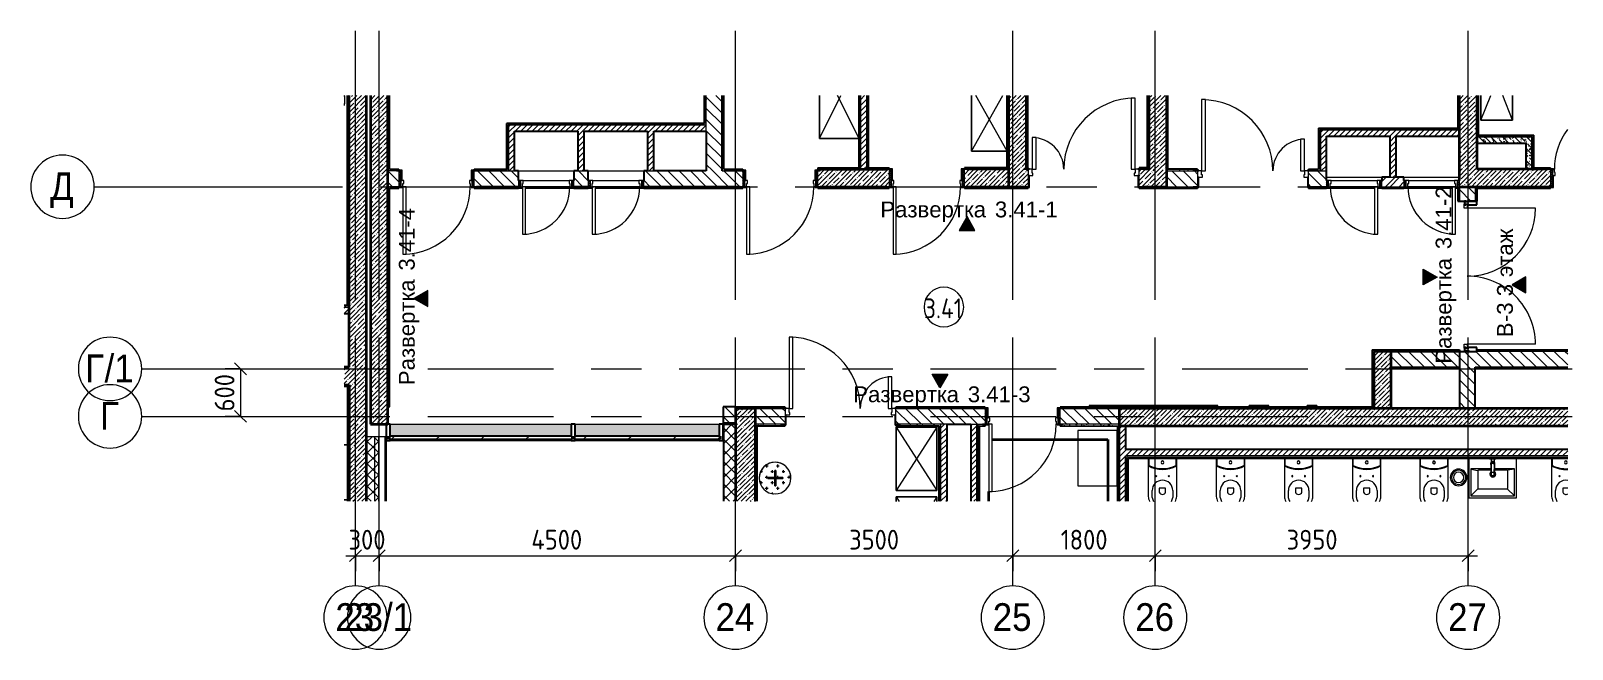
# Model space of a CAD drawing. Header units: millimetres. Extents: x 80461 to 154144, y -1987 to 15370.
# Drawn here: x 80461 to 99924, y 7559 to 15370 of the extents above; entities that cross this region are included whole.
import ezdxf

# ---------------------------------------------------------------- set-up
doc = ezdxf.new("R2010")
doc.units = ezdxf.units.MM
doc.linetypes.add('Осевая', pattern=[3175, 635, -476.25, 1587.5, -476.25])
for name, color, linetype, lineweight in [('0-1', 7, 'Continuous', 9), ('A-ANNO-DIMS', 7, 'Continuous', 9), ('A-ANNO-DIMS-100', 7, 'Continuous', 9), ('A-AREA-IDEN', 7, 'Continuous', 9), ('A-DETL-1', 7, 'Continuous', 35), ('A-DOOR', 7, 'Continuous', 9), ('A-DOOR-1', 7, 'Continuous', 13), ('A-DOOR-FRAM', 7, 'Continuous', 13), ('A-DOOR-FRAM-1', 7, 'Continuous', 9), ('A-GLAZ-CURT', 7, 'Continuous', 9), ('A-GLAZ-CURT-1', 7, 'Continuous', 25), ('A-GLAZ-CWMG', 7, 'Continuous', 9), ('A-GLAZ-CWMG-1', 7, 'Continuous', 25), ('A-WALL', 7, 'Continuous', 9), ('G-ANNO-SYMB', 7, 'Continuous', 9), ('I-FURN', 7, 'Continuous', 9), ('I-WALL', 7, 'Continuous', 9), ('P-SANR-FIXT', 7, 'Continuous', 9), ('P-SANR-FIXT-1', 7, 'Continuous', 13), ('Оси', 7, 'Continuous', 9), ('Оси-1', 7, 'Continuous', 20), ('Оси-2', 7, 'Осевая', 9)]:
    doc.layers.add(name, color=color, linetype=linetype, lineweight=lineweight)
for name, color, linetype, lineweight, true_color in [('A-WALL-1', 7, 'Continuous', 25, 0x3c3c3c), ('A-WALL-2', 7, 'Continuous', 35, 0x3c3c3c), ('A-WALL-3', 7, 'Continuous', 13, 0x3c3c3c), ('A-WALL-FNSH-1', 7, 'Continuous', 9, 0x3c3c3c), ('A-WALL-FNSH-2', 7, 'Continuous', 13, 0x3c3c3c), ('I-FURN-1', 7, 'Continuous', 9, 0xf0f0f0)]:
    doc.layers.add(name, color=color, linetype=linetype, lineweight=lineweight, true_color=true_color)
doc.layers.add('I-FURN-2', color=7, linetype='Continuous', lineweight=9, transparency=1)
doc.styles.add('Arial', font='arial.ttf', dxfattribs={"width": 0.9, "height": 350})
doc.styles.add('Arial_1', font='arial.ttf', dxfattribs={"height": 200})
doc.styles.add('GOST Common', font='GOST_Common.ttf', dxfattribs={"width": 0.9, "height": 250})
doc.styles.add('ISOCPEUR', font='isocpeur.ttf', dxfattribs={"width": 0.9, "height": 250})
doc.dimstyles.new('ISO-2_5_0_9К_БОЛЬШОЙ', dxfattribs={"dimscale": 304.8, "dimtxt": 248.995294, "dimasz": 0.492126, "dimexe": 0.393701, "dimexo": 0.984252, "dimgap": 0, "dimtad": 1, "dimdec": 0, "dimrnd": 10, "dimzin": 0, "dimdsep": 46, "dimtxsty": 'ISOCPEUR', "dimblk1": 'OBLIQUE', "dimblk2": 'OBLIQUE', "dimsah": 1, "dimcen": 0.09, "dimdle": 0.393701, "dimazin": 0, "dimtfac": 1, "dimtdec": 4, "dimtix": 1, "dimtmove": 0, "dimatfit": 3, "dimfxl": 1, "dimtvp": 1, "dimtolj": 1, "dimtzin": 0, "dimarcsym": 2})
pattern_1 = [(45, (0, 0), (-35.35534, 35.35534), [])]
pattern_2 = [(45, (0, 0), (-57.024626, 57.024626), []), (45, (57.025, 0), (-57.024626, 57.024626), [100.806, -20.161, 3.353, -16.808])]
pattern_3 = [(135, (0, 0), (-70.71068, -70.71068), [])]
pattern_4 = [(45, (0, 0), (-70.71068, 70.71068), []), (135, (0, 0), (-70.71068, -70.71068), [])]
pattern_5 = [(45, (-296.384, 174.685), (-14.1421, 14.1421), []), (135, (-296.384, 174.685), (-14.1421, -14.1421), [])]
pattern_6 = [(135, (0, 0), (-75.43415, -75.43415), [106.68, -17.78, 3.556, -17.78]), (135, (0, 75.39), (-75.43415, -75.43415), []), (50, (0, 0), (127.52922, -11.15758), [13.335, -146.685]), (355, (0, 0), (-24.66966, 133.74002), [10.668, -117.348]), (100.451, (10.63, -0.93), (102.85973, 122.58178), [11.333, -124.663]), (46.184, (0, 35.56), (189.75516, -29.43036), [20.002, -220.027]), (96.636, (15.81, 33.1), (166.1822, 173.1996), [17, -186.995]), (351.184, (0, 35.56), (166.18393, 173.19757), [16.002, -176.022]), (21, (17.78, 26.67), (106.13027, -71.58603), [13.335, -146.685]), (326, (17.78, 26.67), (43.26188, 128.93175), [10.668, -117.348]), (71.451, (26.62, 20.7), (149.39198, 57.34505), [11.333, -124.663]), (37.5, (0, 0), (2.162228, 59.188357), [3.353, -112.573, 3.353, -115.773, -117.792]), (37.5, (0, 0), (2.162228, 59.188357), [-235.052, 3.353, -114.44]), (7.5, (0, 0), (46.773857, 70.126152), [3.353, -64.567, 3.353, -109.906, -44.894]), (7.5, (0, 0), (46.773857, 70.126152), [-181.178, 3.353, -41.542]), (327.5, (-39.65, 0), (94.913671, -4.010093), [3.353, -41.097, 3.353, -135.331, -184.023]), (327.5, (-39.65, 0), (94.913671, -4.010093), [-183.134, 3.353, -180.67]), (317.5, (-57.43, 0), (103.69057, 17.79882), [3.353, -54.432, 3.353, -88.748, -130.683]), (317.5, (-57.43, 0), (103.69057, 17.79882), [-149.885, 3.353, -127.33])]
pattern_7 = [(0, (0, 0), (121.92, 30.48), [10.058, -81.382, 10.058, -81.382, -487.68]), (0, (0, 0), (121.92, 30.48), [-182.88, 10.058, -172.822, 10.058, -81.382, -213.36]), (0, (0, 0), (121.92, 30.48), [-457.2, 10.058, -50.902, 10.058, -142.342]), (120, (45.72, 15.24), (-87.356454, 90.345817), [10.058, -81.382, 10.058, -81.382, -487.68]), (120, (45.72, 15.24), (-87.356454, 90.345817), [-182.88, 10.058, -172.822, 10.058, -81.382, -213.36]), (120, (45.72, 15.24), (-87.356454, 90.345817), [-457.2, 10.058, -50.902, 10.058, -142.342]), (240, (60.96, 76.2), (-34.563546, -120.825817), [10.058, -81.382, 10.058, -81.382, -487.68]), (240, (60.96, 76.2), (-34.563546, -120.825817), [-182.88, 10.058, -172.822, 10.058, -81.382, -213.36]), (240, (60.96, 76.2), (-34.563546, -120.825817), [-457.2, 10.058, -50.902, 10.058, -142.342])]

msp = doc.modelspace()

# ---------------------------------------------------------------- texts
at = {"layer": 'A-AREA-IDEN', "insert": (91739.7, 11989.3), "char_height": 250, "width": 627.721, "attachment_point": 1, "style": 'GOST Common'}
msp.add_mtext('3.41', dxfattribs=at)
at = {"layer": 'G-ANNO-SYMB', "char_height": 200, "attachment_point": 1, "rotation": 90, "style": 'Arial_1'}
for s, insert, width in [(' 3.41-2', (98200.2, 12534.3), 1074.261), (' 3.41-4', (85108.7, 12263.3), 1074.261), ('этаж', (98975.1, 12259.6), 761.603), ('Развертка', (98200.2, 11165.1), 1659.493), ('Развертка', (85108.7, 10894.1), 1659.493), ('-3 3 ', (98975.1, 11690.7), 689.451), ('\\fArial|b0|i0|c204|p34|;В', (98975.1, 11498.9), 232.489)]:
    msp.add_mtext(s, dxfattribs=dict(at, insert=insert, width=width))
at = {"layer": 'G-ANNO-SYMB', "char_height": 200, "attachment_point": 1, "style": 'Arial_1'}
for s, insert, width in [('Развертка', (91188, 13213), 1659.493), (' 3.41-1', (92557.2, 13213), 1074.261), ('Развертка', (90846.3, 10878.5), 1659.493), (' 3.41-3', (92215.5, 10878.5), 1074.261)]:
    msp.add_mtext(s, dxfattribs=dict(at, insert=insert, width=width))
at = {"layer": 'Оси', "char_height": 350, "attachment_point": 1, "style": 'Arial'}
for s, insert, width in [('\\fArial|b0|i0|c204|p34|;\\W.9;Д', (80705.9, 13581), 367.975), ('/1', (81392.1, 11281), 454.557), ('\\fArial|b0|i0|c204|p34|;\\W.9;Г', (81148, 11281), 295.823), ('\\fArial|b0|i0|c204|p34|;\\W.9;Г', (81335.6, 10681), 295.823), ('23', (84307.4, 8139.7), 606.076), ('23/1', (84419.7, 8139.7), 1060.633), ('24', (89107.4, 8139.7), 606.076), ('25', (92607.4, 8139.7), 606.076), ('26', (94407.4, 8139.7), 606.076), ('27', (98357.4, 8139.7), 606.076)]:
    msp.add_mtext(s, dxfattribs=dict(at, insert=insert, width=width))

# ---------------------------------------------------------------- blocks, each defined once
blk = doc.blocks.new('110_Дверь_СКБ_2Ст - Д-1_л_Лестничная клетка EIS60 2-32142534-План разверток пом_3_41_ Этаж 3')
at = {"layer": 'A-DOOR'}
for centre, radius, start, end in [((662.5, 110), 900, 90, 180), ((-637.5, 110), 400, 360, 90)]:
    blk.add_arc(centre, radius, start, end, dxfattribs=at)
at = {"layer": 'A-DOOR-1'}
for p, q in [((662.5, 1010), (612.5, 1010)), ((612.5, 1010), (612.5, 110)), ((662.5, 110), (662.5, 1010)), ((-637.5, 510), (-637.5, 110)), ((-587.5, 510), (-637.5, 510)), ((-587.5, 110), (-587.5, 510)), ((-637.5, 110), (-587.5, 110)), ((612.5, 110), (662.5, 110))]:
    blk.add_line(p, q, dxfattribs=at)
at = {"layer": 'A-DOOR-FRAM'}
for p, q in [((-672.5, 118), (-742.5, 118)), ((-742.5, 118), (-742.5, 110)), ((-742.5, 110), (-672.5, 110)), ((-637.5, 110), (-687.5, 110)), ((-687.5, 110), (-687.5, 30)), ((-687.5, 30), (-627.5, 30)), ((-672.5, 30), (-687.5, 30)), ((-687.5, 30), (-687.5, -110)), ((-672.5, 110), (-672.5, 118)), ((-672.5, -110), (-672.5, 30)), ((-637.5, 60), (-637.5, 110)), ((-627.5, 60), (-637.5, 60)), ((-627.5, 30), (-627.5, 60)), ((662.5, 60), (652.5, 60)), ((652.5, 60), (652.5, 30)), ((652.5, 30), (712.5, 30)), ((662.5, 110), (662.5, 60)), ((712.5, 110), (662.5, 110)), ((767.5, 118), (697.5, 118)), ((697.5, 118), (697.5, 110)), ((697.5, 110), (767.5, 110)), ((712.5, 30), (697.5, 30)), ((697.5, 30), (697.5, -110)), ((712.5, 30), (712.5, 110)), ((712.5, -110), (712.5, 30)), ((767.5, 110), (767.5, 118)), ((-672.5, -110), (-742.5, -110)), ((-742.5, -110), (-742.5, -118)), ((-742.5, -118), (-672.5, -118)), ((-687.5, -110), (-672.5, -110)), ((-672.5, -118), (-672.5, -110)), ((697.5, -110), (712.5, -110)), ((767.5, -110), (697.5, -110)), ((697.5, -110), (697.5, -118)), ((697.5, -118), (767.5, -118)), ((767.5, -118), (767.5, -110))]:
    blk.add_line(p, q, dxfattribs=at)
blk = doc.blocks.new('110_Дверь_СКБ_1Ст_Внутренняя1 - Д-8 950x2100h_охрана-31784688-План разверток пом_3_41_ Этаж 3')
at = {"layer": 'A-DOOR'}
h = blk.add_hatch(dxfattribs=at)
h.set_pattern_fill('FP_5', color=256, style=0, pattern_type=2)
h.set_pattern_definition([(135, (1826.41, 164.685), (-14.14214, -14.14214), []), (225, (1826.41, 164.685), (14.14214, -14.14214), [])])
h.paths.add_polyline_path([(487.5, 100), (462.5, 100), (462.5, -100), (487.5, -100)])
at = {"layer": 'A-DOOR-FRAM-1'}
h = blk.add_hatch(dxfattribs=at)
h.set_pattern_fill('FP_6', color=256, style=0, pattern_type=2)
h.set_pattern_definition([(45, (-296.384, 164.685), (-14.1421, 14.1421), []), (135, (-296.384, 164.685), (-14.1421, -14.1421), [])])
h.paths.add_polyline_path([(-437.5, 100), (-462.5, 100), (-462.5, -100), (-437.5, -100)])
at = {"layer": 'A-DOOR'}
blk.add_arc((437.5, 100), 850, 90, 180, dxfattribs=at)
at = {"layer": 'A-DOOR-1'}
for p, q in [((437.5, 950), (397.5, 950)), ((397.5, 950), (397.5, 100)), ((437.5, 100), (437.5, 950)), ((397.5, 100), (437.5, 100))]:
    blk.add_line(p, q, dxfattribs=at)
at = {"layer": 'A-DOOR-FRAM'}
for p, q in [((-422.5, 108), (-492.5, 108)), ((-492.5, 108), (-492.5, 100)), ((-492.5, 100), (-422.5, 100)), ((-437.5, 100), (-462.5, 100)), ((-462.5, 100), (-462.5, -100)), ((-412.5, 100), (-437.5, 100)), ((-437.5, 100), (-437.5, 20)), ((-437.5, -100), (-437.5, 100)), ((-422.5, 100), (-437.5, 100)), ((-437.5, 100), (-437.5, 99)), ((-437.5, 99), (-422.5, 99)), ((-437.5, 20), (-402.5, 20)), ((-422.5, 20), (-437.5, 20)), ((-437.5, 20), (-437.5, -100)), ((-422.5, 100), (-422.5, 108)), ((-422.5, 99), (-422.5, 100)), ((-422.5, -100), (-422.5, 20)), ((-412.5, 60), (-412.5, 100)), ((-402.5, 60), (-412.5, 60)), ((-402.5, 20), (-402.5, 60)), ((437.5, 60), (427.5, 60)), ((427.5, 60), (427.5, 20)), ((427.5, 20), (462.5, 20)), ((437.5, 100), (437.5, 60)), ((462.5, 100), (437.5, 100)), ((517.5, 108), (447.5, 108)), ((447.5, 108), (447.5, 100)), ((462.5, 100), (447.5, 100)), ((447.5, 100), (447.5, 99)), ((447.5, 100), (517.5, 100)), ((447.5, 99), (462.5, 99)), ((462.5, 20), (447.5, 20)), ((447.5, 20), (447.5, -100)), ((462.5, 20), (462.5, 100)), ((487.5, 100), (462.5, 100)), ((462.5, 100), (462.5, -100)), ((462.5, 99), (462.5, 100)), ((462.5, -100), (462.5, 20)), ((487.5, -100), (487.5, 100)), ((517.5, 100), (517.5, 108)), ((-422.5, -100), (-492.5, -100)), ((-492.5, -100), (-492.5, -108)), ((-492.5, -108), (-422.5, -108)), ((-462.5, -100), (-437.5, -100)), ((-437.5, -100), (-422.5, -100)), ((-422.5, -108), (-422.5, -100)), ((447.5, -100), (462.5, -100)), ((517.5, -100), (447.5, -100)), ((447.5, -100), (447.5, -108)), ((447.5, -108), (517.5, -108)), ((462.5, -100), (487.5, -100)), ((517.5, -108), (517.5, -100))]:
    blk.add_line(p, q, dxfattribs=at)
blk = doc.blocks.new('110_Дверь_СКБ_1Ст_Внутренняя1 - Д-8 950x2100h_охрана-32352528-План разверток пом_3_41_ Этаж 3')
at = {"layer": 'A-DOOR'}
h = blk.add_hatch(dxfattribs=at)
h.set_pattern_fill('FP_7', color=256, style=0, pattern_type=2)
h.set_pattern_definition([(135, (1826.41, 174.685), (-14.14214, -14.14214), []), (225, (1826.41, 174.685), (14.14214, -14.14214), [])])
h.paths.add_polyline_path([(487.5, 110), (462.5, 110), (462.5, -110), (487.5, -110)])
at = {"layer": 'A-DOOR-FRAM-1'}
h = blk.add_hatch(dxfattribs=at)
h.set_pattern_fill('FP_8', color=256, style=0, pattern_type=2)
h.set_pattern_definition(pattern_5)
h.paths.add_polyline_path([(-437.5, 110), (-462.5, 110), (-462.5, -110), (-437.5, -110)])
at = {"layer": 'A-DOOR'}
blk.add_arc((437.5, 110), 850, 90, 180, dxfattribs=at)
at = {"layer": 'A-DOOR-1'}
for p, q in [((437.5, 960), (397.5, 960)), ((397.5, 960), (397.5, 110)), ((437.5, 110), (437.5, 960)), ((397.5, 110), (437.5, 110))]:
    blk.add_line(p, q, dxfattribs=at)
at = {"layer": 'A-DOOR-FRAM'}
for p, q in [((-422.5, 118), (-492.5, 118)), ((-492.5, 118), (-492.5, 110)), ((-492.5, 110), (-422.5, 110)), ((-437.5, 110), (-462.5, 110)), ((-462.5, 110), (-462.5, -110)), ((-412.5, 110), (-437.5, 110)), ((-437.5, 110), (-437.5, 30)), ((-437.5, -110), (-437.5, 110)), ((-422.5, 110), (-437.5, 110)), ((-437.5, 110), (-437.5, 109)), ((-437.5, 109), (-422.5, 109)), ((-437.5, 30), (-402.5, 30)), ((-422.5, 30), (-437.5, 30)), ((-437.5, 30), (-437.5, -110)), ((-422.5, 110), (-422.5, 118)), ((-422.5, 109), (-422.5, 110)), ((-422.5, -110), (-422.5, 30)), ((-412.5, 70), (-412.5, 110)), ((-402.5, 70), (-412.5, 70)), ((-402.5, 30), (-402.5, 70)), ((437.5, 70), (427.5, 70)), ((427.5, 70), (427.5, 30)), ((427.5, 30), (462.5, 30)), ((437.5, 110), (437.5, 70)), ((462.5, 110), (437.5, 110)), ((517.5, 118), (447.5, 118)), ((447.5, 118), (447.5, 110)), ((462.5, 110), (447.5, 110)), ((447.5, 110), (447.5, 109)), ((447.5, 110), (517.5, 110)), ((447.5, 109), (462.5, 109)), ((462.5, 30), (447.5, 30)), ((447.5, 30), (447.5, -110)), ((462.5, 30), (462.5, 110)), ((487.5, 110), (462.5, 110)), ((462.5, 110), (462.5, -110)), ((462.5, 109), (462.5, 110)), ((462.5, -110), (462.5, 30)), ((487.5, -110), (487.5, 110)), ((517.5, 110), (517.5, 118)), ((-422.5, -110), (-492.5, -110)), ((-492.5, -110), (-492.5, -118)), ((-492.5, -118), (-422.5, -118)), ((-462.5, -110), (-437.5, -110)), ((-437.5, -110), (-422.5, -110)), ((-422.5, -118), (-422.5, -110)), ((447.5, -110), (462.5, -110)), ((517.5, -110), (447.5, -110)), ((447.5, -110), (447.5, -118)), ((447.5, -118), (517.5, -118)), ((462.5, -110), (487.5, -110)), ((517.5, -118), (517.5, -110))]:
    blk.add_line(p, q, dxfattribs=at)
blk = doc.blocks.new('110_Дверь_СКБ_2Ст - Д-2а_п_ Из коридора на лестницу-32215207-План разверток пом_3_41_ Этаж 3')
at = {"layer": 'A-DOOR'}
for centre, radius, start, end in [((-637.5, 100), 900, 0, 90), ((662.5, 100), 400, 90, 180)]:
    blk.add_arc(centre, radius, start, end, dxfattribs=at)
at = {"layer": 'A-DOOR-1'}
for p, q in [((-637.5, 1000), (-637.5, 100)), ((-587.5, 1000), (-637.5, 1000)), ((-587.5, 100), (-587.5, 1000)), ((662.5, 500), (612.5, 500)), ((612.5, 500), (612.5, 100)), ((662.5, 100), (662.5, 500)), ((-637.5, 100), (-587.5, 100)), ((612.5, 100), (662.5, 100))]:
    blk.add_line(p, q, dxfattribs=at)
at = {"layer": 'A-DOOR-FRAM'}
for p, q in [((-672.5, 108), (-742.5, 108)), ((-742.5, 108), (-742.5, 100)), ((-742.5, 100), (-672.5, 100)), ((-637.5, 100), (-687.5, 100)), ((-687.5, 100), (-687.5, 20)), ((-687.5, 20), (-627.5, 20)), ((-672.5, 20), (-687.5, 20)), ((-687.5, 20), (-687.5, -100)), ((-672.5, 100), (-672.5, 108)), ((-672.5, -100), (-672.5, 20)), ((-637.5, 50), (-637.5, 100)), ((-627.5, 50), (-637.5, 50)), ((-627.5, 20), (-627.5, 50)), ((662.5, 50), (652.5, 50)), ((652.5, 50), (652.5, 20)), ((652.5, 20), (712.5, 20)), ((662.5, 100), (662.5, 50)), ((712.5, 100), (662.5, 100)), ((767.5, 108), (697.5, 108)), ((697.5, 108), (697.5, 100)), ((697.5, 100), (767.5, 100)), ((712.5, 20), (697.5, 20)), ((697.5, 20), (697.5, -100)), ((712.5, 20), (712.5, 100)), ((712.5, -100), (712.5, 20)), ((767.5, 100), (767.5, 108)), ((-672.5, -100), (-742.5, -100)), ((-742.5, -100), (-742.5, -108)), ((-742.5, -108), (-672.5, -108)), ((-687.5, -100), (-672.5, -100)), ((-672.5, -108), (-672.5, -100)), ((697.5, -100), (712.5, -100)), ((767.5, -100), (697.5, -100)), ((697.5, -100), (697.5, -108)), ((697.5, -108), (767.5, -108)), ((767.5, -108), (767.5, -100))]:
    blk.add_line(p, q, dxfattribs=at)
blk = doc.blocks.new('110_Дверь_СКБ_2Ст - Д-3а 1450x2100h_Лестничная клетка из коридора-32352288-План разверток пом_3_41_ Этаж 3')
at = {"layer": 'A-DOOR'}
for centre, radius, start, end in [((-637.5, 100), 900, 0, 90), ((662.5, 100), 400, 90, 180)]:
    blk.add_arc(centre, radius, start, end, dxfattribs=at)
at = {"layer": 'A-DOOR-1'}
for p, q in [((-637.5, 1000), (-637.5, 100)), ((-587.5, 1000), (-637.5, 1000)), ((-587.5, 100), (-587.5, 1000)), ((662.5, 500), (612.5, 500)), ((612.5, 500), (612.5, 100)), ((662.5, 100), (662.5, 500)), ((-637.5, 100), (-587.5, 100)), ((612.5, 100), (662.5, 100))]:
    blk.add_line(p, q, dxfattribs=at)
at = {"layer": 'A-DOOR-FRAM'}
for p, q in [((-672.5, 108), (-742.5, 108)), ((-742.5, 108), (-742.5, 100)), ((-742.5, 100), (-672.5, 100)), ((-637.5, 100), (-687.5, 100)), ((-687.5, 100), (-687.5, 20)), ((-687.5, 20), (-627.5, 20)), ((-672.5, 20), (-687.5, 20)), ((-687.5, 20), (-687.5, -100)), ((-672.5, 100), (-672.5, 108)), ((-672.5, -100), (-672.5, 20)), ((-637.5, 50), (-637.5, 100)), ((-627.5, 50), (-637.5, 50)), ((-627.5, 20), (-627.5, 50)), ((662.5, 50), (652.5, 50)), ((652.5, 50), (652.5, 20)), ((652.5, 20), (712.5, 20)), ((662.5, 100), (662.5, 50)), ((712.5, 100), (662.5, 100)), ((767.5, 108), (697.5, 108)), ((697.5, 108), (697.5, 100)), ((697.5, 100), (767.5, 100)), ((712.5, 20), (697.5, 20)), ((697.5, 20), (697.5, -100)), ((712.5, 20), (712.5, 100)), ((712.5, -100), (712.5, 20)), ((767.5, 100), (767.5, 108)), ((-672.5, -100), (-742.5, -100)), ((-742.5, -100), (-742.5, -108)), ((-742.5, -108), (-672.5, -108)), ((-687.5, -100), (-672.5, -100)), ((-672.5, -108), (-672.5, -100)), ((697.5, -100), (712.5, -100)), ((767.5, -100), (697.5, -100)), ((697.5, -100), (697.5, -108)), ((697.5, -108), (767.5, -108)), ((767.5, -108), (767.5, -100))]:
    blk.add_line(p, q, dxfattribs=at)
blk = doc.blocks.new('110_Дверь_СКБ_1Ст - д-18 700x2100h_Технический шкаф ЭОМ и СС-23257539-План разверток пом_3_41_ Этаж 3')
at = {"layer": 'A-DOOR'}
h = blk.add_hatch(dxfattribs=at)
h.set_pattern_fill('FP_9', color=256, style=0, pattern_type=2)
h.set_pattern_definition([(135, (1951.41, 164.685), (-14.14214, -14.14214), []), (225, (1951.41, 164.685), (14.14214, -14.14214), [])])
h.paths.add_polyline_path([(362.5, 100), (337.5, 100), (337.5, 20), (362.5, 20)])
at = {"layer": 'A-DOOR-FRAM-1'}
h = blk.add_hatch(dxfattribs=at)
h.set_pattern_fill('FP_10', color=256, style=0, pattern_type=2)
h.set_pattern_definition([(45, (-171.384, 164.685), (-14.1421, 14.1421), []), (135, (-171.384, 164.685), (-14.1421, -14.1421), [])])
h.paths.add_polyline_path([(-334.9, 100), (-337.5, 100), (-337.5, 20), (-312.5, 20), (-312.5, 100)])
at = {"layer": 'A-DOOR'}
blk.add_arc((312.5, 100), 600, 90, 180, dxfattribs=at)
at = {"layer": 'A-DOOR-1'}
for p, q in [((312.5, 700), (272.5, 700)), ((272.5, 700), (272.5, 100)), ((312.5, 100), (312.5, 700)), ((272.5, 100), (312.5, 100))]:
    blk.add_line(p, q, dxfattribs=at)
at = {"layer": 'A-DOOR-FRAM'}
for p, q in [((-312.5, 100), (-337.5, 100)), ((-337.5, 100), (-337.5, 20)), ((-337.5, 20), (-312.5, 20)), ((-287.5, 100), (-312.5, 100)), ((-312.5, 100), (-312.5, 20)), ((-312.5, 20), (-312.5, 100)), ((-312.5, 20), (-277.5, 20)), ((-287.5, 60), (-287.5, 100)), ((-277.5, 60), (-287.5, 60)), ((-277.5, 20), (-277.5, 60)), ((312.5, 60), (302.5, 60)), ((302.5, 60), (302.5, 20)), ((302.5, 20), (337.5, 20)), ((312.5, 100), (312.5, 60)), ((337.5, 100), (312.5, 100)), ((337.5, 20), (337.5, 100)), ((362.5, 100), (337.5, 100)), ((337.5, 100), (337.5, 20)), ((337.5, 20), (362.5, 20)), ((362.5, 20), (362.5, 100))]:
    blk.add_line(p, q, dxfattribs=at)
at = {"layer": 'A-DOOR-FRAM-1'}
for p, q in [((-287.5, 100), (272.5, 100)), ((302.5, 20), (-277.5, 20))]:
    blk.add_line(p, q, dxfattribs=at)
blk = doc.blocks.new('110_Дверь_СКБ_1Ст_Внутренняя1 - Д-8_п_ 950x2100h_охрана 2-32352576-План разверток пом_3_41_ Этаж 3')
at = {"layer": 'A-DOOR-FRAM-1'}
h = blk.add_hatch(dxfattribs=at)
h.set_pattern_fill('FP_8', color=256, style=0, pattern_type=2)
h.set_pattern_definition(pattern_5)
h.paths.add_polyline_path([(-438, -110), (-438, 110), (-463, 110), (-463, -110)])
at = {"layer": 'A-DOOR'}
blk.add_arc((437, 110), 850, 143.6342, 180, dxfattribs=at)
at = {"layer": 'A-DOOR-FRAM'}
for p, q in [((-423, 118), (-493, 118)), ((-493, 118), (-493, 110)), ((-493, 110), (-423, 110)), ((-438, 110), (-463, 110)), ((-463, 110), (-463, -110)), ((-413, 110), (-438, 110)), ((-438, 110), (-438, 30)), ((-438, -110), (-438, 110)), ((-423, 110), (-438, 110)), ((-438, 110), (-438, 109)), ((-438, 109), (-423, 109)), ((-438, 30), (-403, 30)), ((-423, 30), (-438, 30)), ((-438, 30), (-438, -110)), ((-423, 110), (-423, 118)), ((-423, 109), (-423, 110)), ((-423, -110), (-423, 30)), ((-413, 70), (-413, 110)), ((-403, 70), (-413, 70)), ((-403, 30), (-403, 70)), ((-423, -110), (-493, -110)), ((-493, -110), (-493, -118)), ((-493, -118), (-423, -118)), ((-463, -110), (-438, -110)), ((-438, -110), (-423, -110)), ((-423, -118), (-423, -110))]:
    blk.add_line(p, q, dxfattribs=at)
blk = doc.blocks.new('110_Дверь_СКБ_1Ст - д-18 700x2100h_Технический шкаф ЭОМ и СС-23698042-План разверток пом_3_41_ Этаж 3')
at = {"layer": 'A-DOOR'}
h = blk.add_hatch(dxfattribs=at)
h.set_pattern_fill('FP_12', color=256, style=0, pattern_type=2)
h.set_pattern_definition([(135, (1951.41, 124.685), (-14.14214, -14.14214), []), (225, (1951.41, 124.685), (14.14214, -14.14214), [])])
h.paths.add_polyline_path([(362.5, 60), (337.5, 60), (337.5, -20), (362.5, -20)])
at = {"layer": 'A-DOOR-FRAM-1'}
h = blk.add_hatch(dxfattribs=at)
h.set_pattern_fill('FP_13', color=256, style=0, pattern_type=2)
h.set_pattern_definition([(45, (-171.384, 124.685), (-14.1421, 14.1421), []), (135, (-171.384, 124.685), (-14.1421, -14.1421), [])])
h.paths.add_polyline_path([(-312.5, 60), (-337.5, 60), (-337.5, -20), (-312.5, -20)])
at = {"layer": 'A-DOOR'}
blk.add_arc((-287.5, 60), 600, 360, 90, dxfattribs=at)
at = {"layer": 'A-DOOR-1'}
for p, q in [((-287.5, 660), (-287.5, 60)), ((-247.5, 660), (-287.5, 660)), ((-247.5, 60), (-247.5, 660)), ((-287.5, 60), (-247.5, 60))]:
    blk.add_line(p, q, dxfattribs=at)
at = {"layer": 'A-DOOR-FRAM'}
for p, q in [((-312.5, 60), (-337.5, 60)), ((-337.5, 60), (-337.5, -20)), ((-287.5, 60), (-312.5, 60)), ((-312.5, 60), (-312.5, -20)), ((-312.5, -20), (-312.5, 60)), ((-287.5, 20), (-287.5, 60)), ((-277.5, 20), (-287.5, 20)), ((-277.5, -20), (-277.5, 20)), ((312.5, 20), (302.5, 20)), ((302.5, 20), (302.5, -20)), ((312.5, 60), (312.5, 20)), ((337.5, 60), (312.5, 60)), ((337.5, -20), (337.5, 60)), ((362.5, 60), (337.5, 60)), ((337.5, 60), (337.5, -20)), ((362.5, -20), (362.5, 60)), ((-337.5, -20), (-312.5, -20)), ((-312.5, -20), (-277.5, -20)), ((302.5, -20), (337.5, -20)), ((337.5, -20), (362.5, -20))]:
    blk.add_line(p, q, dxfattribs=at)
at = {"layer": 'A-DOOR-FRAM-1'}
for p, q in [((-247.5, 60), (312.5, 60)), ((302.5, -20), (-277.5, -20))]:
    blk.add_line(p, q, dxfattribs=at)
blk = doc.blocks.new('Системная панель - Стекло - 40мм-33184352-План разверток пом_3_41_ Этаж 3')
at = {"layer": 'A-GLAZ-CURT'}
h = blk.add_hatch(dxfattribs=at)
h.set_pattern_fill('FP_14', color=256, style=0, pattern_type=2)
h.set_pattern_definition([(45, (-86242.5, -10110), (-282.8427, 282.8427), [200, -600]), (45, (-86442.5, -10210), (-282.8427, 282.8427), [600, -200]), (45, (-86042.5, -10310), (-282.8427, 282.8427), [200, -600])])
h.paths.add_polyline_path([(1153, 0), (1153, 40), (-1153, 40), (-1153, 0), (208, 0)])
at = {"layer": 'A-GLAZ-CURT-1'}
for p, q in [((1153, 40), (-1153, 40)), ((-1153, 40), (-1153, 0)), ((-1153, 0), (1153, 0)), ((1153, 0), (1153, 40))]:
    blk.add_line(p, q, dxfattribs=at)
blk = doc.blocks.new('Системная панель - Стекло - 40мм-33184353-План разверток пом_3_41_ Этаж 3')
at = {"layer": 'A-GLAZ-CURT'}
h = blk.add_hatch(dxfattribs=at)
h.set_pattern_fill('FP_15', color=256, style=0, pattern_type=2)
h.set_pattern_definition([(45, (-88344.25, -10110), (-282.8427, 282.8427), [200, -600]), (45, (-88544.25, -10210), (-282.8427, 282.8427), [600, -200]), (45, (-88144.25, -10310), (-282.8427, 282.8427), [200, -600])])
h.paths.add_polyline_path([(919, 0), (919, 40), (-919, 40), (-919, 0), (37, 0)])
at = {"layer": 'A-GLAZ-CURT-1'}
for p, q in [((919, 40), (-919, 40)), ((-919, 40), (-919, 0)), ((-919, 0), (919, 0)), ((919, 0), (919, 40))]:
    blk.add_line(p, q, dxfattribs=at)
blk = doc.blocks.new('Прямоугольный импост - Импост структурный с накладкой - 190мм-33184356-План разверток пом_3_41_ Этаж 3')
at = {"layer": 'A-GLAZ-CWMG-1'}
for p, q in [((-50, 0), (-50, 17)), ((-50, 17), (0, 17)), ((-40, 0), (-50, 0)), ((-40, -40), (-40, 0)), ((0, 0), (-10, 0)), ((-10, 0), (-10, -40)), ((0, 17), (0, 0)), ((-50, -190), (-50, -40)), ((-50, -40), (-40, -40)), ((0, -190), (-50, -190)), ((-10, -40), (0, -40)), ((0, -40), (0, -190))]:
    blk.add_line(p, q, dxfattribs=at)
blk = doc.blocks.new('Прямоугольный импост - Импост структурный с накладкой - 190мм-33184358-План разверток пом_3_41_ Этаж 3')
at = {"layer": 'A-GLAZ-CWMG-1'}
for p, q in [((0, 17), (-50, 17)), ((-50, 17), (-50, 0)), ((-50, 0), (-40, 0)), ((-40, 0), (-40, -40)), ((-10, -40), (-10, 0)), ((-10, 0), (0, 0)), ((0, 0), (0, 17)), ((-40, -40), (-50, -40)), ((-50, -40), (-50, -190)), ((-50, -190), (0, -190)), ((0, -40), (-10, -40)), ((0, -190), (0, -40))]:
    blk.add_line(p, q, dxfattribs=at)
blk = doc.blocks.new('Прямоугольный импост - Импост структурный с накладкой - 190мм-33184349-План разверток пом_3_41_ Этаж 3')
at = {"layer": 'A-GLAZ-CWMG-1'}
for p, q in [((-25, 0), (-25, 17)), ((-25, 17), (25, 17)), ((-15, 0), (-25, 0)), ((-15, -40), (-15, 0)), ((25, 0), (15, 0)), ((15, 0), (15, -40)), ((25, 17), (25, 0)), ((-25, -190), (-25, -40)), ((-25, -40), (-15, -40)), ((25, -190), (-25, -190)), ((15, -40), (25, -40)), ((25, -40), (25, -190))]:
    blk.add_line(p, q, dxfattribs=at)
blk = doc.blocks.new('Прямоугольный импост - Импост структурный с накладкой - 190мм-23186050-План разверток пом_3_41_ Этаж 3')
at = {"layer": 'A-GLAZ-CWMG'}
for points in [[(85000, 10250), (87285, 10250), (87285, 10400), (85000, 10400)], [(87285, 10193), (87285, 10210), (85000, 10210), (85000, 10193), (86350, 10193)]]:
    blk.add_hatch(color=256, dxfattribs=at).paths.add_polyline_path(points)
for p, q in [((85000, 10400), (87285, 10400)), ((85000, 10193), (87285, 10193))]:
    blk.add_line(p, q, dxfattribs=at)
blk = doc.blocks.new('Прямоугольный импост - Импост структурный с накладкой - 190мм-23186051-План разверток пом_3_41_ Этаж 3')
at = {"layer": 'A-GLAZ-CWMG'}
for points in [[(88000, 10250), (88000, 10400), (87335, 10400), (87335, 10250)], [(88000, 10193), (88000, 10210), (87335, 10210), (87335, 10193)]]:
    blk.add_hatch(color=256, dxfattribs=at).paths.add_polyline_path(points)
for p, q in [((87335, 10400), (88000, 10400)), ((87335, 10193), (88000, 10193))]:
    blk.add_line(p, q, dxfattribs=at)
blk = doc.blocks.new('Прямоугольный импост - Импост структурный с накладкой - 190мм-23186052-План разверток пом_3_41_ Этаж 3')
at = {"layer": 'A-GLAZ-CWMG'}
for points in [[(88281, 10250), (89154, 10250), (89154, 10400), (88000, 10400), (88000, 10250)], [(89154, 10193), (89154, 10210), (88000, 10210), (88000, 10193), (88281, 10193)]]:
    blk.add_hatch(color=256, dxfattribs=at).paths.add_polyline_path(points)
for p, q in [((88000, 10400), (89154, 10400)), ((88000, 10193), (89154, 10193))]:
    blk.add_line(p, q, dxfattribs=at)
blk = doc.blocks.new('Пуф мешок средний - 1_52-26236514-План разверток пом_3_41_ Этаж 3')
at = {"layer": 'I-FURN-1'}
for start, end in [(304.5503, 322.5834), (304.5503, 310), (310, 320), (320, 322.5834)]:
    blk.add_arc((0, 0), 400, start, end, dxfattribs=at)
blk = doc.blocks.new('Стол базовый прямоугольный - 1_196-25596001-План разверток пом_3_41_ Этаж 3')
at = {"layer": 'I-FURN-1'}
for p, q in [((350, 250), (-350, 250)), ((-350, 250), (-350, -250)), ((350, -250), (350, 250)), ((-350, -250), (350, -250))]:
    blk.add_line(p, q, dxfattribs=at)
blk = doc.blocks.new('Шкаф параметрический - 1_162-25590071-План разверток пом_3_41_ Этаж 3')
at = {"layer": 'I-FURN-1'}
for p, q in [((0, 0), (800, -512)), ((0, -512), (800, 0)), ((800, 0), (0, 0)), ((0, 0), (0, -512)), ((0, -512), (0, 0)), ((0, 0), (800, 0)), ((800, -512), (800, 0)), ((800, 0), (800, -512)), ((0, -512), (800, -512)), ((800, -512), (0, -512))]:
    blk.add_line(p, q, dxfattribs=at)
blk = doc.blocks.new('Шкаф параметрический - 1_162-V1-План разверток пом_3_41_ Этаж 3')
at = {"layer": 'I-FURN-1'}
for p, q in [((0, 0), (59, -38)), ((59, 0), (0, 0)), ((0, 0), (0, -512)), ((0, -512), (0, 0)), ((0, 0), (59, 0)), ((0, -512), (59, -474)), ((0, -512), (59, -512)), ((59, -512), (0, -512))]:
    blk.add_line(p, q, dxfattribs=at)
blk = doc.blocks.new('вешалка - 1_15-25608323-План разверток пом_3_41_ Этаж 3')
at = {"layer": 'I-FURN'}
h = blk.add_hatch(dxfattribs=at)
h.set_pattern_fill('FP_18', color=256, style=0, pattern_type=2)
h.set_pattern_definition([(0, (-89859.24, -9720.22), (70.485, 70.485), [35.242, -105.727]), (90, (-89841.62, -9737.84), (-70.485, 70.485), [35.242, -105.727])])
h.paths.add_polyline_path([(24, -199), (71, -187), (114, -165), (150, -133), (177, -93), (194, -48), (200, 0), (194, 48), (177, 93), (150, 133), (114, 165), (71, 187), (24, 199), (-24, 199), (-71, 187), (-114, 165), (-150, 133), (-177, 93), (-194, 48), (-200, 0), (-194, -48), (-177, -93), (-150, -133), (-114, -165), (-71, -187), (-24, -199)])
at = {"layer": 'I-FURN-1'}
for p, q in [((-81, 6), (-93, 6)), ((-93, 6), (-93, -6)), ((-93, -6), (-93, 6)), ((-93, 6), (-81, 6)), ((-81, 6), (-93, 6)), ((-93, 6), (-93, -6)), ((-93, -6), (-93, 6)), ((-93, 6), (-81, 6)), ((-81, -6), (-81, 6)), ((-81, 6), (-81, -6)), ((-3, 6), (-81, 6)), ((-81, 6), (-3, 6)), ((9, 96), (-3, 96)), ((-3, 96), (-3, 84)), ((-3, 84), (-3, 96)), ((-3, 96), (9, 96)), ((9, 96), (-3, 96)), ((-3, 96), (-3, 84)), ((-3, 84), (-3, 96)), ((-3, 96), (9, 96)), ((-3, 84), (9, 84)), ((9, 84), (-3, 84)), ((-3, 84), (-3, 6)), ((-3, 6), (-3, 84)), ((9, 6), (-3, 6)), ((-3, 6), (-3, -6)), ((-3, -6), (-3, 6)), ((-3, 6), (9, 6)), ((9, 84), (9, 96)), ((9, 96), (9, 84)), ((9, 84), (9, 96)), ((9, 96), (9, 84)), ((9, 6), (9, 84)), ((9, 84), (9, 6)), ((87, 6), (9, 6)), ((9, 6), (87, 6)), ((9, -6), (9, 6)), ((9, 6), (9, -6)), ((87, 6), (87, -6)), ((99, 6), (87, 6)), ((87, 6), (99, 6)), ((87, -6), (87, 6)), ((99, 6), (87, 6)), ((87, 6), (99, 6)), ((99, -6), (99, 6)), ((99, 6), (99, -6)), ((99, -6), (99, 6)), ((99, 6), (99, -6)), ((-93, -6), (-81, -6)), ((-81, -6), (-93, -6)), ((-93, -6), (-81, -6)), ((-81, -6), (-93, -6)), ((-81, -6), (-3, -6)), ((-3, -6), (-81, -6)), ((-3, -6), (-3, -84)), ((-3, -84), (-3, -6)), ((-3, -6), (9, -6)), ((9, -6), (-3, -6)), ((9, -84), (-3, -84)), ((-3, -84), (-3, -96)), ((-3, -96), (-3, -84)), ((-3, -84), (9, -84)), ((-3, -84), (-3, -96)), ((-3, -96), (-3, -84)), ((-3, -96), (9, -96)), ((9, -96), (-3, -96)), ((-3, -96), (9, -96)), ((9, -96), (-3, -96)), ((9, -84), (9, -6)), ((9, -6), (87, -6)), ((87, -6), (9, -6)), ((9, -6), (9, -84)), ((9, -96), (9, -84)), ((9, -84), (9, -96)), ((9, -96), (9, -84)), ((9, -84), (9, -96)), ((87, -6), (99, -6)), ((99, -6), (87, -6)), ((87, -6), (99, -6)), ((99, -6), (87, -6))]:
    blk.add_line(p, q, dxfattribs=at)
for start, end in [(360, 180), (96.9231, 124.6154), (69.2308, 96.9231), (166.1538, 180), (180, 360), (180, 0), (152.3077, 166.1538), (124.6154, 152.3077), (0, 69.2308)]:
    blk.add_arc((0, 0), 200, start, end, dxfattribs=at)
blk = doc.blocks.new('Шкаф параметрический - 1_185-26543767-План разверток пом_3_41_ Этаж 3')
at = {"layer": 'I-FURN-1'}
for p, q in [((0, 400), (312, 276)), ((312, 400), (0, 400)), ((0, 400), (0, 0)), ((0, 0), (0, 400)), ((0, 400), (312, 400)), ((0, 0), (312, 124)), ((0, 0), (312, 0)), ((312, 0), (0, 0))]:
    blk.add_line(p, q, dxfattribs=at)
blk = doc.blocks.new('Шкаф параметрический - 1_144-26543819-План разверток пом_3_41_ Этаж 3')
at = {"layer": 'I-FURN-1'}
for p, q in [((0, 450), (702, 55)), ((702, 450), (0, 450)), ((0, 450), (0, 0)), ((0, 0), (0, 450)), ((0, 450), (702, 450)), ((0, 0), (702, 395)), ((0, 0), (702, 0)), ((702, 0), (0, 0))]:
    blk.add_line(p, q, dxfattribs=at)
blk = doc.blocks.new('Шкаф параметрический - 1_184-26543833-План разверток пом_3_41_ Этаж 3')
at = {"layer": 'I-FURN-1'}
for p, q in [((0, 500), (542, 229)), ((542, 500), (0, 500)), ((0, 500), (0, 0)), ((0, 0), (0, 500)), ((0, 500), (542, 500)), ((0, 0), (542, 271)), ((542, 0), (0, 0))]:
    blk.add_line(p, q, dxfattribs=at)
blk = doc.blocks.new('WC Seat_2 with Cistern-Wall Based - SE22-33487382-План разверток пом_3_41_ Этаж 3')
at = {"layer": 'P-SANR-FIXT'}
for p, q in [((-55, 486), (-55, 101)), ((-5, 411), (-5, 501)), ((85, 431), (85, 381)), ((165, 381), (165, 431)), ((255, 501), (255, 411)), ((305, 101), (305, 486)), ((85, 381), (165, 381)), ((-55, 101), (-55, 6)), ((-45, 6), (-45, 96)), ((295, 96), (295, 6)), ((305, 6), (305, 101))]:
    blk.add_line(p, q, dxfattribs=at)
for centre, radius, start, end in [((125, 470), 181, 154.2388, 175.0209), ((125, 479), 132, 148.1968, 170.4727), ((125, 411), 130, 180, 360), ((125, 419), 41.7, 16.2602, 163.7398), ((125, 479), 132, 9.5273, 31.8032), ((125, 470), 181, 4.9791, 25.7612), ((45, 231), 7.5, 0, 180), ((45, 231), 7.5, 180, 360), ((205, 231), 7.5, 0, 180), ((205, 231), 7.5, 180, 360), ((125, -237), 382, 61.9275, 118.0725), ((125, -247), 382, 63.6122, 116.3878), ((125, 56), 17.5, 0, 180), ((125, 56), 17.5, 180, 360)]:
    blk.add_arc(centre, radius, start, end, dxfattribs=at)
blk = doc.blocks.new('WC Seat_2 with Cistern-Wall Based - SE21-33487045-План разверток пом_3_41_ Этаж 3')
at = {"layer": 'P-SANR-FIXT'}
for p, q in [((165, 381), (165, 431)), ((255, 501), (255, 411)), ((305, 101), (305, 486)), ((102, 381), (165, 381)), ((295, 96), (295, 6)), ((305, 6), (305, 101))]:
    blk.add_line(p, q, dxfattribs=at)
for centre, radius, start, end in [((125, 419), 41.7, 16.2602, 123.6045), ((125, 411), 130, 259.9003, 360), ((125, 479), 132, 9.5273, 31.8032), ((125, 470), 181, 4.9791, 25.7612), ((205, 231), 7.5, 0, 180), ((205, 231), 7.5, 180, 360), ((125, -237), 382, 61.9275, 93.4186), ((125, -247), 383, 63.6122, 93.418), ((125, 56), 17.5, 0, 180), ((125, 56), 17.5, 180, 360)]:
    blk.add_arc(centre, radius, start, end, dxfattribs=at)
blk = doc.blocks.new('сифон - Для раковины-30615598-План разверток пом_3_41_ Этаж 3')
at = {"layer": 'P-SANR-FIXT'}
for p, q in [((117, 26), (15, 26)), ((117, 26), (117, 21)), ((199, 40), (191, 40)), ((191, -40), (191, 40)), ((15, -26), (117, -26)), ((117, -20), (117, -26)), ((191, -40), (199, -40))]:
    blk.add_line(p, q, dxfattribs=at)
for start, end in [(45, 180), (180, 319.7584)]:
    blk.add_arc((0, 0), 30, start, end, dxfattribs=at)
at = {"layer": 'P-SANR-FIXT-1'}
for p, q in [((127, 20), (123, 20)), ((191, 20), (148, 20)), ((22, -20), (49, -20)), ((49, -20), (56, -20)), ((56, -20), (75, -20)), ((86, -20), (119, -20)), ((120, -20), (123, -20)), ((146, -20), (191, -20))]:
    blk.add_line(p, q, dxfattribs=at)
for radius, start, end in [(22.5, 180, 225.6765), (22.5, 133.7338, 180), (21.5, 180, 223.3802), (21.5, 136.1578, 180), (22.5, 67.2152, 113.0759), (21.5, 72, 108), (22.5, 241.9585, 297.7301), (21.5, 245.8675, 293.8296)]:
    blk.add_arc((0, 0), radius, start, end, dxfattribs=at)
blk = doc.blocks.new('раковина - 400 x 500mm-30615599-План разверток пом_3_41_ Этаж 3')
at = {"layer": 'P-SANR-FIXT'}
for p, q in [((-249, -5), (-249, -495)), ((-224, -135), (-224, -470)), ((32, -130), (-219, -130)), ((-219, -135), (-139, -151)), ((-134, -155), (-134, -380)), ((-126, -150), (-129, -150)), ((32, -150), (-126, -150)), ((322, -130), (72, -130)), ((234, -150), (72, -150)), ((239, -155), (239, -380)), ((322, -135), (243, -150)), ((327, -470), (327, -135)), ((352, -495), (352, -5)), ((-219, -470), (-138, -388)), ((-129, -385), (234, -385)), ((322, -470), (240, -388)), ((-244, -500), (347, -500)), ((-219, -475), (322, -475))]:
    blk.add_line(p, q, dxfattribs=at)
for centre, radius, start, end in [((-244, -5), 5, 91.1622, 180), ((-219, -135), 5, 90, 180), ((-129, -155), 5, 90, 180), ((53, -200), 37.5, 124.8114, 180), ((53, -200), 23, 161.6312, 180), ((53, -200), 37.5, 360, 57.1518), ((53, -200), 23, 360, 25.149), ((234, -155), 5, 0, 90), ((322, -135), 5, 0, 90), ((347, -5), 5, 0, 88.8378), ((-129, -380), 5, 180, 270), ((53, -200), 37.5, 180, 360), ((53, -200), 23, 180, 198.741), ((53, -200), 23, 219.4751, 319.8471), ((53, -200), 23, 334.4204, 360), ((234, -380), 5, 270, 360), ((-244, -495), 5, 180, 270), ((-219, -470), 5, 180, 270), ((322, -470), 5, 270, 0), ((347, -495), 5, 270, 0)]:
    blk.add_arc(centre, radius, start, end, dxfattribs=at)
blk = doc.blocks.new('смеситель для раковины - Default-30615600-План разверток пом_3_41_ Этаж 3')
at = {"layer": '0-1'}
for p, q in [((-23, 3), (-22, 16)), ((-21, 17), (-21, 17)), ((20, 152), (-20, 152)), ((20, 112), (-20, 112)), ((-20, 110), (-20, 97)), ((20, 97), (20, 110)), ((21, 17), (21, 17))]:
    blk.add_line(p, q, dxfattribs=at)
at = {"layer": '0-1', "flags": 128}
for points in [[(-22, 16), (-22, 20), (-22, 24), (-21, 31), (-21, 37), (-21, 49), (-21, 69), (-21, 88)], [(-20, 152), (-20, 152), (-20, 152), (-20, 152), (-20, 151), (-21, 151), (-21, 151), (-21, 151), (-21, 151), (-21, 151), (-21, 151), (-21, 151), (-21, 151), (-21, 151), (-21, 150), (-21, 149), (-21, 148), (-21, 147), (-21, 145), (-21, 93)], [(-19, 8), (-20, 10), (-21, 13), (-21, 19), (-21, 49), (-21, 93)], [(-20, 112), (-20, 112), (-20, 112), (-20, 112), (-20, 112), (-20, 112), (-20, 112), (-20, 112), (-20, 111), (-20, 111), (-20, 111), (-20, 111), (-20, 111), (-20, 111), (-20, 111), (-20, 111), (-20, 111), (-20, 110), (-20, 110)], [(12, 0), (14, 2), (18, 6), (20, 12), (21, 17), (21, 36), (21, 56), (21, 111)], [(20, 152), (20, 152), (20, 152), (20, 152), (20, 151), (21, 151), (21, 151), (21, 151), (21, 151), (21, 151), (21, 151), (21, 151), (21, 151), (21, 151)], [(20, 112), (20, 112), (20, 112), (20, 112), (20, 112), (20, 112), (20, 112), (20, 112), (20, 111), (20, 111), (20, 111), (20, 111), (20, 111), (20, 111), (20, 111), (20, 110), (20, 110)], [(22, 16), (22, 11), (23, 3)]]:
    blk.add_lwpolyline(points, dxfattribs=at)
at = {"layer": 'P-SANR-FIXT'}
for p, q in [((21, 152), (-21, 152)), ((-21, 152), (-21, -23)), ((-20, 22), (-21, 20)), ((-21, 20), (-21, 20)), ((-20, 144), (-20, 112)), ((19, 13), (20, 11)), ((20, 112), (20, 144)), ((21, 20), (20, 22)), ((21, -23), (21, 152)), ((21, 20), (21, 20)), ((21, 19), (21, 20)), ((21, 18), (21, 18)), ((23, 5), (23, 1)), ((-21, -23), (21, -23)), ((-1, -3), (1, -3))]:
    blk.add_line(p, q, dxfattribs=at)
at = {"layer": 'P-SANR-FIXT', "flags": 128}
for points in [[(-21, 17), (-21, 42), (-21, 68), (-21, 118), (-21, 144), (-21, 149), (-21, 150), (-21, 145), (-21, 139), (-21, 88)], [(-21, 20), (-21, 19), (-21, 19)], [(-21, 19), (-21, 19), (-21, 19), (-21, 19), (-21, 19), (-21, 19), (-21, 19), (-21, 18)], [(-21, 18), (-21, 18), (-21, 18), (-21, 17), (-21, 17), (-21, 16)], [(-20, 88), (-20, 100), (-20, 111), (-20, 122), (-20, 134), (-20, 145)], [(-16, 4), (-13, 2), (-10, 0), (-6, -2), (-2, -2), (2, -2), (6, -2), (10, 0), (11, 0)], [(11, 1), (13, 2), (16, 4)], [(20, 145), (20, 139), (20, 133), (20, 126), (20, 120), (20, 114), (20, 107), (20, 101), (20, 94), (20, 88)], [(21, 88), (21, 139), (21, 145), (21, 150), (21, 149), (21, 144), (21, 118), (21, 68), (21, 42), (21, 17)], [(21, 16), (21, 17), (21, 17), (21, 18), (21, 18), (21, 18)], [(23, 1), (23, 3), (22, 6), (22, 8), (22, 11), (22, 15)], [(1, -4), (0, -4), (0, -4), (0, -4), (0, -4), (-1, -4)]]:
    blk.add_lwpolyline(points, dxfattribs=at)
at = {"layer": 'P-SANR-FIXT'}
for centre, major_axis, ratio, start_param, end_param in [((0, 17), (20.8, 0), 0.98634, 3.038054, 3.141593), ((0, 17), (20.8, 0), 0.98634, 3.141593, 3.441377), ((0, 17), (20.8, 0), 0.98634, 3.141593, 3.372062), ((-20, 110), (-0.5, 0.002), 0.095846, 0.017294, 1.571164), ((0, 17), (20.7, 0), 0.98634, 3.571127, 3.769911), ((0, 17), (20.8, 0), 0.98634, 3.613983, 5.358408), ((0, 17), (20.7, 0), 0.98634, 3.994763, 4.083653), ((0, 17), (20.8, 0), 0.98634, 5.376246, 5.846752), ((0, 17), (20.8, 0), 0.98634, 5.499139, 5.804813), ((20, 110), (0.5, 0.002), 0.095848, 4.711795, 6.265892), ((0, 17), (-20.8, 0), 0.98634, 2.844685, 3.141593), ((0, 17), (20.8, 0), 0.98634, 6.052716, 6.283185), ((0, 17), (20.8, 0), 0.98634, 0, 0.103539), ((0, 17), (20.7, 0), 0.98634, 4.276566, 4.807479), ((0, 17), (20.8, 0), 0.98634, 4.9338, 5.10736)]:
    blk.add_ellipse(centre, major_axis=major_axis, ratio=ratio, start_param=start_param, end_param=end_param, dxfattribs=at)
for points, knots in [([(-22, 15), (-22, 14), (-22, 12), (-22, 10), (-22, 9), (-22, 8), (-22, 7), (-22, 6), (-23, 5), (-23, 4), (-23, 2), (-23, 2), (-23, 1)], [0, 0, 0, 0, 0.166667, 0.25, 0.333333, 0.416667, 0.5, 0.583333, 0.666667, 0.75, 0.833333, 1, 1, 1, 1]), ([(23, 0), (23, -3), (22, -6), (20, -11), (18, -15), (15, -18), (12, -20), (8, -22), (5, -23), (2, -23), (-2, -23), (-6, -22), (-10, -21), (-13, -19), (-15, -18), (-17, -16), (-19, -13), (-22, -8), (-23, -3), (-23, 0)], [0, 0, 0, 0, 0.111111, 0.166667, 0.222222, 0.277778, 0.333333, 0.388889, 0.444444, 0.479167, 0.513889, 0.583333, 0.652778, 0.6875, 0.722222, 0.756944, 0.791667, 0.861111, 1, 1, 1, 1]), ([(-21, 88), (-21, 86), (-21, 82), (-21, 77), (-21, 74), (-21, 70), (-21, 67), (-21, 64), (-21, 62), (-21, 60), (-21, 58), (-21, 56), (-21, 53), (-21, 49), (-21, 46), (-21, 43), (-21, 39), (-21, 36), (-21, 32), (-22, 28), (-22, 21), (-22, 17), (-22, 15)], [0, 0, 0, 0, 0.083333, 0.125, 0.166667, 0.208333, 0.25, 0.291667, 0.3125, 0.333333, 0.354167, 0.375, 0.416667, 0.458333, 0.5, 0.541667, 0.583333, 0.625, 0.666667, 0.75, 0.833333, 1, 1, 1, 1]), ([(-20, 97), (-20, 91), (-20, 82), (-21, 70), (-21, 60), (-21, 53), (-21, 47), (-21, 45), (-21, 44), (-21, 42), (-21, 40), (-21, 38), (-21, 36), (-21, 35), (-21, 34), (-21, 33), (-21, 31), (-21, 30), (-21, 29), (-21, 28), (-21, 27), (-21, 26), (-21, 23), (-21, 20), (-21, 18)], [0, 0, 0, 0, 0.222222, 0.333333, 0.444444, 0.583333, 0.618056, 0.652778, 0.670139, 0.6875, 0.722222, 0.756944, 0.774306, 0.782986, 0.791667, 0.826389, 0.84375, 0.861111, 0.878472, 0.887153, 0.895833, 0.913194, 0.930556, 1, 1, 1, 1]), ([(-21, 44), (-21, 44), (-20, 45), (-20, 46), (-20, 47), (-20, 47), (-20, 48), (-20, 48), (-20, 49), (-20, 51), (-20, 53), (-20, 55), (-20, 57), (-20, 60), (-20, 67), (-20, 78), (-20, 91), (-20, 97)], [0.3665203, 0.3665203, 0.3665203, 0.3665203, 0.3928571, 0.4107143, 0.4196429, 0.4285714, 0.4375, 0.4464286, 0.4642857, 0.5, 0.5357143, 0.5714286, 0.6071429, 0.6428571, 0.7142857, 0.8571429, 1, 1, 1, 1]), ([(-21, 20), (-21, 21), (-21, 22), (-21, 24), (-21, 26), (-21, 27), (-21, 28), (-21, 28), (-21, 29), (-21, 29), (-21, 31), (-21, 33), (-21, 36), (-21, 37), (-21, 38), (-21, 39), (-21, 40), (-21, 41), (-21, 41), (-21, 41)], [0, 0, 0, 0, 0.0357143, 0.0714286, 0.1071429, 0.125, 0.1339286, 0.1428571, 0.1517857, 0.1607143, 0.1785714, 0.2142857, 0.25, 0.2678571, 0.2857143, 0.2946429, 0.3035714, 0.3214286, 0.3257253, 0.3257253, 0.3257253, 0.3257253]), ([(-21, 20), (-21, 20), (-21, 19), (-21, 19), (-21, 19), (-21, 19), (-21, 19)], [0, 0, 0, 0, 0.333333, 0.5, 0.666667, 1, 1, 1, 1]), ([(-1, -4), (-2, -4), (-4, -4), (-7, -3), (-10, -2), (-13, 0), (-15, 2), (-17, 5), (-19, 7), (-20, 9), (-20, 11), (-21, 12), (-21, 14), (-21, 16), (-21, 17)], [0, 0, 0, 0, 0.1, 0.2, 0.3, 0.4, 0.5, 0.6, 0.7, 0.75, 0.8, 0.85, 0.9, 1, 1, 1, 1]), ([(-21, 16), (-21, 14), (-20, 11), (-19, 8), (-18, 6), (-16, 4), (-15, 3), (-14, 2), (-12, 1), (-11, 0), (-9, -1), (-7, -2), (-4, -2), (0, -3), (4, -2), (7, -2), (9, -1), (10, 0), (11, 0), (12, 1), (13, 1), (14, 2), (15, 3), (16, 4), (16, 4), (17, 5), (18, 6), (19, 8), (19, 9), (20, 10), (20, 10), (20, 11), (20, 11), (20, 12), (21, 13), (21, 14), (21, 15), (21, 16), (21, 16)], [0, 0, 0, 0, 0.111111, 0.166667, 0.194444, 0.222222, 0.25, 0.277778, 0.305556, 0.333333, 0.361111, 0.388889, 0.444444, 0.5, 0.555556, 0.611111, 0.638889, 0.652778, 0.666667, 0.680556, 0.694444, 0.722222, 0.75, 0.763889, 0.777778, 0.791667, 0.805556, 0.833333, 0.861111, 0.875, 0.881944, 0.888889, 0.895833, 0.902778, 0.916667, 0.944444, 0.972222, 1, 1, 1, 1]), ([(-21, 15), (-21, 14), (-21, 13), (-20, 12), (-20, 11)], [0, 0, 0, 0, 0.4, 1, 1, 1, 1]), ([(-20, 145), (-20, 146), (-20, 147), (-20, 149), (-20, 151), (-20, 151), (-20, 152), (-20, 152)], [0, 0, 0, 0, 0.1, 0.2, 0.3, 0.4, 0.4725859, 0.4725859, 0.4725859, 0.4725859]), ([(-20, 152), (-20, 152), (-20, 152), (-20, 151), (-20, 150), (-20, 148), (-20, 146), (-20, 145), (-20, 144)], [0.4728347, 0.4728347, 0.4728347, 0.4728347, 0.5, 0.6, 0.7, 0.8, 0.9, 1, 1, 1, 1]), ([(-20, 112), (-20, 112), (-20, 112), (-20, 111), (-20, 110), (-20, 110)], [0.4695548, 0.4695548, 0.4695548, 0.4695548, 0.6, 0.8, 1, 1, 1, 1]), ([(-20, 11), (-20, 10), (-19, 7), (-17, 5), (-16, 4)], [0, 0, 0, 0, 0.444444, 1, 1, 1, 1]), ([(21, 17), (21, 16), (21, 14), (20, 11), (19, 8), (17, 4), (13, 0), (7, -3), (3, -4), (1, -4)], [0, 0, 0, 0, 0.1, 0.2, 0.3, 0.4, 0.6, 0.8, 1, 1, 1, 1]), ([(16, 4), (17, 5), (18, 7), (20, 10), (20, 11)], [0, 0, 0, 0, 0.444444, 1, 1, 1, 1]), ([(20, 144), (20, 145), (20, 146), (20, 148), (20, 150), (20, 151), (20, 152), (20, 152), (20, 152)], [0, 0, 0, 0, 0.1, 0.2, 0.3, 0.4, 0.5, 0.5274121, 0.5274121, 0.5274121, 0.5274121]), ([(20, 152), (20, 152), (20, 151), (20, 151), (20, 149), (20, 147), (20, 146), (20, 145)], [0.5275209, 0.5275209, 0.5275209, 0.5275209, 0.6, 0.7, 0.8, 0.9, 1, 1, 1, 1]), ([(20, 110), (20, 110), (20, 111), (20, 112), (20, 112), (20, 112)], [0, 0, 0, 0, 0.2, 0.4, 0.5304748, 0.5304748, 0.5304748, 0.5304748]), ([(21, 18), (21, 19), (21, 21), (21, 23), (21, 25), (21, 26), (21, 28), (21, 29), (21, 30), (21, 32), (21, 33), (21, 35), (21, 35), (21, 36), (21, 36), (21, 37), (21, 38), (21, 40), (21, 41), (21, 43), (21, 44), (21, 46), (21, 49), (21, 53), (21, 61), (21, 69), (21, 77), (20, 86), (20, 93), (20, 97)], [0, 0, 0, 0, 0.027778, 0.055556, 0.083333, 0.097222, 0.111111, 0.125, 0.138889, 0.166667, 0.194444, 0.208333, 0.215278, 0.222222, 0.229167, 0.236111, 0.25, 0.277778, 0.305556, 0.319444, 0.333333, 0.361111, 0.388889, 0.444444, 0.555556, 0.666667, 0.75, 0.833333, 1, 1, 1, 1]), ([(20, 97), (20, 91), (20, 78), (20, 67), (20, 60), (20, 57), (20, 55), (20, 53), (20, 51), (20, 49), (20, 48), (20, 47), (20, 47), (20, 46), (20, 46), (20, 45), (20, 43), (20, 41), (20, 40), (21, 39), (21, 38), (21, 38), (21, 38)], [0, 0, 0, 0, 0.1428571, 0.2857143, 0.3571429, 0.3928571, 0.4285714, 0.4642857, 0.5, 0.5357143, 0.5535714, 0.5625, 0.5714286, 0.5803571, 0.5892857, 0.6071429, 0.6428571, 0.6785714, 0.6964286, 0.7053571, 0.7142857, 0.7301718, 0.7301718, 0.7301718, 0.7301718]), ([(20, 88), (20, 88), (20, 88), (20, 88), (20, 88), (21, 88), (21, 88), (21, 87), (21, 87), (21, 87), (21, 87), (21, 87)], [0, 0, 0, 0, 0.1, 0.19375, 0.25, 0.3, 0.35, 0.4, 0.45, 0.525, 0.575, 0.575, 0.575, 0.575]), ([(20, 11), (20, 11), (21, 13), (21, 14), (21, 15)], [0, 0, 0, 0, 0.444444, 1, 1, 1, 1]), ([(22, 15), (22, 16), (22, 19), (22, 24), (22, 28), (21, 31), (21, 32), (21, 34), (21, 36), (21, 37), (21, 39), (21, 40), (21, 41), (21, 43), (21, 45), (21, 48), (21, 51), (21, 55), (21, 60), (21, 65), (21, 70), (21, 74), (21, 81), (21, 85), (21, 88)], [0, 0, 0, 0, 0.142857, 0.285714, 0.357143, 0.392857, 0.428571, 0.464286, 0.5, 0.535714, 0.553571, 0.571429, 0.589286, 0.607143, 0.642857, 0.678571, 0.714286, 0.75, 0.785714, 0.821429, 0.857143, 0.892857, 0.928571, 1, 1, 1, 1]), ([(21, 34), (21, 34), (21, 32), (21, 31), (21, 29), (21, 28), (21, 28), (21, 27), (21, 26), (21, 24), (21, 22), (21, 21), (21, 20)], [0.7766981, 0.7766981, 0.7766981, 0.7766981, 0.7857143, 0.8214286, 0.8392857, 0.8571429, 0.8660714, 0.875, 0.8928571, 0.9285714, 0.9642857, 1, 1, 1, 1]), ([(-1, -4), (-1, -4), (-1, -4), (-1, -3), (-1, -3), (-1, -3), (-1, -3)], [0, 0, 0, 0, 0.363636, 0.545455, 0.727273, 1, 1, 1, 1]), ([(1, -4), (1, -4), (1, -4), (1, -3), (1, -3), (1, -3), (1, -3)], [0, 0, 0, 0, 0.363636, 0.545455, 0.727273, 1, 1, 1, 1])]:
    blk.add_open_spline(points, degree=3, knots=knots, dxfattribs=at)
for points in [[(-23, 1), (-23, 2), (-23, 4), (-23, 5)], [(-22, 15), (-22, 16), (-22, 18), (-21, 19)], [(-20, 88), (-20, 88), (-21, 88), (-21, 88)], [(-20, 23), (-21, 22), (-21, 21), (-21, 20)], [(-21, 20), (-21, 20), (-21, 21), (-20, 22)], [(21, 20), (21, 17), (20, 13), (16, 6), (11, 1), (4, -2), (-4, -2), (-11, 1), (-16, 6), (-20, 13), (-21, 17), (-21, 20)], [(-21, 18), (-21, 18), (-21, 18), (-21, 18)], [(-21, 18), (-21, 18), (-21, 16), (-21, 15), (-21, 15)], [(-20, 112), (-20, 112), (-20, 112), (-20, 112)], [(-20, 86), (-20, 87), (-20, 87), (-20, 88)], [(-20, 11), (-20, 12), (-20, 12), (-19, 13)], [(20, 112), (20, 112), (20, 112), (20, 112)], [(20, 88), (20, 87), (20, 87), (20, 86)], [(21, 20), (21, 21), (21, 22), (20, 23)], [(20, 22), (21, 20), (22, 18), (22, 15)], [(21, 18), (21, 19), (21, 19), (21, 19), (21, 19), (21, 19), (21, 20), (21, 20), (21, 20)], [(21, 19), (21, 19), (21, 19), (21, 19)], [(21, 15), (21, 15), (21, 16), (21, 18), (21, 18)], [(-3, -3), (-2, -3), (-1, -3), (-1, -3)]]:
    blk.add_open_spline(points, degree=3, dxfattribs=at)
blk = doc.blocks.new('мусорная корзина - Round_ Metal-30590745-План разверток пом_3_41_ Этаж 3')
at = {"layer": 'P-SANR-FIXT'}
for radius, start, end in [(105, 0, 180), (105, 180, 360), (90, 360, 180), (90, 180, 360), (65, 0, 180), (65, 180, 360)]:
    blk.add_arc((0, 0), radius, start, end, dxfattribs=at)
blk = doc.blocks.new('шкаф 1_112 - шкаф 1_112-31117176-План разверток пом_3_41_ Этаж 3')
at = {"layer": 'I-FURN-1'}
for p, q in [((0, 6070), (-41, 6070)), ((0, 6070), (-41, 6070)), ((-41, 6070), (0, 6070)), ((0, 5357), (0, 6070)), ((0, 5375), (0, 6070)), ((0, 6070), (0, 5375)), ((-41, 5375), (0, 5375)), ((0, 5375), (-41, 5375)), ((-41, 5375), (0, 5375)), ((-41, 5375), (0, 5375)), ((0, 5375), (-41, 5375)), ((0, 5357), (0, 5375)), ((0, 5375), (0, 5357))]:
    blk.add_line(p, q, dxfattribs=at)
blk = doc.blocks.new('Дверь_Витражная_остекление_ - ВВ-7 остекление-32356329-План разверток пом_3_41_ Этаж 3')
at = {"layer": 'A-DOOR'}
for p, q in [((-860, -880), (-860, -20)), ((860, -880), (860, -20))]:
    blk.add_line(p, q, dxfattribs=at)
for centre, start, end in [((-860, -20), 270, 0), ((860, -20), 180, 270)]:
    blk.add_arc(centre, 860, start, end, dxfattribs=at)
at = {"layer": 'A-DOOR-1'}
for p, q in [((-910, 20), (-860, 20)), ((-910, -20), (-910, 20)), ((-860, 20), (-860, -20)), ((860, 20), (910, 20)), ((860, -20), (860, 20)), ((910, 20), (910, -20)), ((-860, -20), (-910, -20)), ((910, -20), (860, -20))]:
    blk.add_line(p, q, dxfattribs=at)
blk = doc.blocks.new('Прямоугольный импост - Импост структурный с накладкой - 160мм Темный-32310142-План разверток пом_3_41_ Этаж 3')
at = {"layer": 'A-GLAZ-CWMG-1'}
for p, q in [((-50, 0), (-50, 17)), ((-50, 17), (0, 17)), ((-40, 0), (-50, 0)), ((-40, -40), (-40, 0)), ((0, 0), (-10, 0)), ((-10, 0), (-10, -40)), ((0, 17), (0, 0)), ((-50, -140), (-50, -40)), ((-50, -40), (-40, -40)), ((0, -140), (-50, -140)), ((-10, -40), (0, -40)), ((0, -40), (0, -140))]:
    blk.add_line(p, q, dxfattribs=at)
blk = doc.blocks.new('Прямоугольный импост - Импост структурный с накладкой - 160мм Темный-32348142-План разверток пом_3_41_ Этаж 3')
at = {"layer": 'A-GLAZ-CWMG-1'}
for p, q in [((0, 17), (-50, 17)), ((-50, 17), (-50, 0)), ((-50, 0), (-40, 0)), ((-40, 0), (-40, -40)), ((-10, -40), (-10, 0)), ((-10, 0), (0, 0)), ((0, 0), (0, 17)), ((-40, -40), (-50, -40)), ((-50, -40), (-50, -140)), ((-50, -140), (0, -140)), ((0, -40), (-10, -40)), ((0, -140), (0, -40))]:
    blk.add_line(p, q, dxfattribs=at)
blk = doc.blocks.new('Дерево_ декор - Дерево_ декор-32360999-План разверток пом_3_41_ Этаж 3')
at = {"layer": 'I-FURN-2'}
for points in [[(-810, 24), (-813, 24), (-813, 8), (-639, 8), (-639, 24), (-796, 24)], [(-645, 24), (-654, 24), (-654, 8), (-225, 8), (-225, 24), (-625, 24)], [(-497, 24), (-504, 24), (-504, 8), (-497, 8), (-497, 20)], [(101, 24), (-225, 24), (-225, 8), (225, 8), (225, 24), (145, 24)], [(564, 24), (225, 24), (225, 8), (654, 8), (654, 24), (595, 24)], [(504, 24), (497, 24), (497, 8), (504, 8), (504, 11)], [(734, 24), (639, 24), (639, 8), (813, 8), (813, 24), (770, 24)]]:
    blk.add_hatch(color=256, dxfattribs=at).paths.add_polyline_path(points)
at = {"layer": 'I-FURN-1'}
for p, q in [((-813, 24), (-813, 8)), ((-654, 24), (-813, 24)), ((-813, 24), (-654, 24)), ((-813, 8), (-654, 8)), ((-654, 8), (-813, 8)), ((-654, 24), (-654, 8)), ((-639, 24), (-654, 24)), ((-654, 24), (-225, 24)), ((-639, 24), (-654, 24)), ((-654, 24), (-639, 24)), ((-654, 8), (-639, 8)), ((-639, 8), (-654, 8)), ((-654, 8), (-639, 8)), ((-225, 8), (-654, 8)), ((-497, 24), (-639, 24)), ((-639, 8), (-639, 24)), ((-639, 8), (-497, 8)), ((-504, 24), (-504, 8)), ((-504, 24), (-504, 24)), ((-499, 24), (-504, 24)), ((-504, 24), (-497, 24)), ((-504, 8), (-504, 8)), ((-504, 8), (-499, 8)), ((-497, 8), (-504, 8)), ((-19, 24), (-498, 24)), ((-498, 8), (-19, 8)), ((-497, 24), (-497, 8)), ((-225, 24), (225, 24)), ((-225, 24), (-225, 8)), ((225, 8), (-225, 8)), ((0, 24), (-60, 24)), ((-60, 24), (-19, 24)), ((-60, 24), (-60, 8)), ((-19, 8), (-60, 8)), ((-60, 8), (0, 8)), ((-19, 24), (0, 24)), ((-19, 8), (-19, 24)), ((0, 8), (-19, 8)), ((-8, 24), (-18, 24)), ((-18, 8), (-8, 8)), ((0, 24), (-8, 24)), ((-8, 8), (0, 8)), ((8, 24), (0, 24)), ((0, 24), (0, 8)), ((60, 24), (0, 24)), ((0, 24), (19, 24)), ((0, 24), (0, 8)), ((0, 8), (8, 8)), ((19, 8), (0, 8)), ((0, 8), (60, 8)), ((18, 24), (8, 24)), ((8, 8), (18, 8)), ((498, 24), (19, 24)), ((19, 24), (60, 24)), ((19, 24), (19, 8)), ((19, 8), (498, 8)), ((60, 8), (19, 8)), ((60, 24), (60, 8)), ((225, 24), (654, 24)), ((225, 24), (225, 8)), ((654, 8), (225, 8)), ((639, 24), (497, 24)), ((497, 24), (504, 24)), ((497, 24), (497, 8)), ((504, 8), (497, 8)), ((497, 8), (639, 8)), ((504, 24), (499, 24)), ((499, 8), (504, 8)), ((504, 8), (504, 24)), ((504, 24), (504, 24)), ((504, 8), (504, 8)), ((654, 24), (639, 24)), ((654, 24), (639, 24)), ((639, 24), (654, 24)), ((639, 24), (639, 8)), ((639, 8), (654, 8)), ((654, 8), (639, 8)), ((639, 8), (654, 8)), ((654, 8), (654, 24)), ((813, 24), (654, 24)), ((654, 24), (813, 24)), ((654, 8), (813, 8)), ((813, 8), (654, 8)), ((813, 8), (813, 24))]:
    blk.add_line(p, q, dxfattribs=at)
blk = doc.blocks.new('Дервево_ ствол_ декор 4 - Дервево_ ствол_ декор 4-32361002-План разверток пом_3_41_ Этаж 3')
at = {"layer": 'I-FURN-1'}
for p, q in [((0, 24), (-60, 24)), ((-60, 24), (-41, 24)), ((-60, 8), (-60, 24)), ((-41, 8), (-60, 8)), ((-60, 8), (0, 8)), ((-41, 24), (-19, 24)), ((-19, 8), (-41, 8)), ((-19, 24), (20, 24)), ((-19, 8), (-19, 24)), ((20, 8), (-19, 8)), ((60, 24), (0, 24)), ((0, 8), (60, 8)), ((20, 24), (33, 24)), ((20, 24), (20, 8)), ((33, 8), (20, 8)), ((33, 24), (60, 24)), ((60, 8), (33, 8)), ((60, 24), (60, 8))]:
    blk.add_line(p, q, dxfattribs=at)
blk = doc.blocks.new('Дерево_ декор 4 - Дерево_ декор 4-32361004-План разверток пом_3_41_ Этаж 3')
at = {"layer": 'I-FURN-1'}
for p, q in [((0, 24), (-60, 24)), ((-60, 24), (-21, 24)), ((-60, 24), (-60, 8)), ((-21, 8), (-60, 8)), ((-60, 8), (0, 8)), ((-21, 24), (21, 24)), ((-21, 8), (-21, 24)), ((21, 8), (-21, 8)), ((38, 24), (0, 24)), ((0, 8), (38, 8)), ((21, 24), (33, 24)), ((21, 24), (21, 8)), ((33, 8), (21, 8)), ((33, 24), (147, 24)), ((33, 24), (33, 8)), ((147, 8), (33, 8)), ((60, 24), (38, 24)), ((185, 24), (38, 24)), ((38, 24), (60, 24)), ((38, 24), (38, 8)), ((60, 8), (38, 8)), ((38, 8), (185, 8)), ((38, 8), (60, 8)), ((60, 24), (60, 8)), ((147, 24), (185, 24)), ((147, 8), (147, 24)), ((185, 8), (147, 8)), ((185, 24), (185, 8))]:
    blk.add_line(p, q, dxfattribs=at)
blk = doc.blocks.new('Ось сетки - D8-29747960-План разверток пом_3_41_ Этаж 3')
at = {"layer": 'Оси-1'}
for start, end in [(360, 180), (180, 360)]:
    blk.add_arc((0, 0), 4, start, end, dxfattribs=at)
blk = doc.blocks.new('DIMBLOCK1-План разверток пом_3_41_ Этаж 3')
at = {"layer": 'A-ANNO-DIMS-100'}
for p, q in [((82916, 11100), (83230, 11100)), ((83110, 11100), (82916, 11100)), ((83110, 11100), (83110, 10500)), ((82916, 10500), (83230, 10500)), ((83110, 10500), (82916, 10500))]:
    blk.add_line(p, q, dxfattribs=at)
at = {"layer": 'A-ANNO-DIMS-100', "lineweight": 20}
for p, q in [((83110, 11100), (83035, 11175)), ((83110, 11100), (83185, 11025)), ((83110, 10500), (83035, 10575)), ((83110, 10500), (83185, 10425))]:
    blk.add_line(p, q, dxfattribs=at)
at = {"layer": 'A-ANNO-DIMS-100', "color": 0, "insert": (82783, 10563), "char_height": 250, "width": 568.86, "attachment_point": 1, "rotation": 90, "line_spacing_factor": 1.149209, "style": 'ISOCPEUR'}
blk.add_mtext('600', dxfattribs=at)
blk = doc.blocks.new('_Oblique')
at = {"color": 0, "linetype": 'ByBlock', "lineweight": -2}
blk.add_line((-0.5, -0.5), (0.5, 0.5), dxfattribs=at)
blk = doc.blocks.new('Марка_Помещения - Номер-25198446-План разверток пом_3_41_ Этаж 3')
at = {"layer": 'A-AREA-IDEN'}
for start, end in [(360, 180), (180, 360)]:
    blk.add_arc((0, 0), 2.5, start, end, dxfattribs=at)
blk = doc.blocks.new('Фасад - Марка фасада_Указатель-25386507-План разверток пом_3_41_ Этаж 3')
at = {"layer": 'G-ANNO-SYMB'}
blk.add_hatch(color=256, dxfattribs=at).paths.add_polyline_path([(-1, 0), (0, 1.73), (1, 0), (0, 0)])
for p, q in [((0, 1.73), (-1, 0)), ((-1, 0), (0, 0)), ((1, 0), (0, 1.73)), ((0, 0), (1, 0))]:
    blk.add_line(p, q, dxfattribs=at)
blk = doc.blocks.new('DIMBLOCK2-План разверток пом_3_41_ Этаж 3')
at = {"layer": 'A-ANNO-DIMS-100'}
for p, q in [((84560, 8546), (84560, 8860)), ((84860, 8546), (84860, 8860)), ((84440, 8740), (84860, 8740)), ((84560, 8740), (84560, 8546)), ((84860, 8740), (84860, 8546))]:
    blk.add_line(p, q, dxfattribs=at)
at = {"layer": 'A-ANNO-DIMS-100', "lineweight": 20}
for p, q in [((84560, 8740), (84635, 8815)), ((84860, 8740), (84935, 8815)), ((84560, 8740), (84485, 8665)), ((84860, 8740), (84785, 8665))]:
    blk.add_line(p, q, dxfattribs=at)
at = {"layer": 'A-ANNO-DIMS-100', "color": 0, "insert": (84473, 9067), "char_height": 250, "width": 568.86, "attachment_point": 1, "line_spacing_factor": 1.149209, "style": 'ISOCPEUR'}
blk.add_mtext('300', dxfattribs=at)
blk = doc.blocks.new('DIMBLOCK3-План разверток пом_3_41_ Этаж 3')
at = {"layer": 'A-ANNO-DIMS-100'}
for p, q in [((84860, 8546), (84860, 8860)), ((89360, 8546), (89360, 8860)), ((84860, 8740), (89360, 8740)), ((84860, 8740), (84860, 8546)), ((89360, 8740), (89360, 8546))]:
    blk.add_line(p, q, dxfattribs=at)
at = {"layer": 'A-ANNO-DIMS-100', "lineweight": 20}
for p, q in [((84860, 8740), (84935, 8815)), ((89360, 8740), (89435, 8815)), ((84860, 8740), (84785, 8665)), ((89360, 8740), (89285, 8665))]:
    blk.add_line(p, q, dxfattribs=at)
at = {"layer": 'A-ANNO-DIMS-100', "color": 0, "insert": (86782, 9067), "char_height": 250, "width": 787.21, "attachment_point": 1, "line_spacing_factor": 1.149209, "style": 'ISOCPEUR'}
blk.add_mtext('4500', dxfattribs=at)
blk = doc.blocks.new('DIMBLOCK4-План разверток пом_3_41_ Этаж 3')
at = {"layer": 'A-ANNO-DIMS-100'}
for p, q in [((89360, 8546), (89360, 8860)), ((92860, 8546), (92860, 8860)), ((89360, 8740), (92860, 8740)), ((89360, 8740), (89360, 8546)), ((92860, 8740), (92860, 8546))]:
    blk.add_line(p, q, dxfattribs=at)
at = {"layer": 'A-ANNO-DIMS-100', "lineweight": 20}
for p, q in [((89360, 8740), (89435, 8815)), ((92860, 8740), (92935, 8815)), ((89360, 8740), (89285, 8665)), ((92860, 8740), (92785, 8665))]:
    blk.add_line(p, q, dxfattribs=at)
at = {"layer": 'A-ANNO-DIMS-100', "color": 0, "insert": (90794, 9067), "char_height": 250, "width": 758.48, "attachment_point": 1, "line_spacing_factor": 1.149209, "style": 'ISOCPEUR'}
blk.add_mtext('3500', dxfattribs=at)
blk = doc.blocks.new('DIMBLOCK5-План разверток пом_3_41_ Этаж 3')
at = {"layer": 'A-ANNO-DIMS-100'}
for p, q in [((92860, 8546), (92860, 8860)), ((94660, 8546), (94660, 8860)), ((92860, 8740), (94660, 8740)), ((92860, 8740), (92860, 8546)), ((94660, 8740), (94660, 8546))]:
    blk.add_line(p, q, dxfattribs=at)
at = {"layer": 'A-ANNO-DIMS-100', "lineweight": 20}
for p, q in [((92860, 8740), (92935, 8815)), ((94660, 8740), (94735, 8815)), ((92860, 8740), (92785, 8665)), ((94660, 8740), (94585, 8665))]:
    blk.add_line(p, q, dxfattribs=at)
at = {"layer": 'A-ANNO-DIMS-100', "color": 0, "insert": (93466, 9067), "char_height": 250, "width": 706.76, "attachment_point": 1, "line_spacing_factor": 1.149209, "style": 'ISOCPEUR'}
blk.add_mtext('1800', dxfattribs=at)
blk = doc.blocks.new('DIMBLOCK6-План разверток пом_3_41_ Этаж 3')
at = {"layer": 'A-ANNO-DIMS-100'}
for p, q in [((94660, 8546), (94660, 8860)), ((98610, 8546), (98610, 8860)), ((94660, 8740), (98730, 8740)), ((94660, 8740), (94660, 8546)), ((98610, 8740), (98610, 8546))]:
    blk.add_line(p, q, dxfattribs=at)
at = {"layer": 'A-ANNO-DIMS-100', "lineweight": 20}
for p, q in [((94660, 8740), (94735, 8815)), ((98610, 8740), (98685, 8815)), ((94660, 8740), (94585, 8665)), ((98610, 8740), (98535, 8665))]:
    blk.add_line(p, q, dxfattribs=at)
at = {"layer": 'A-ANNO-DIMS-100', "color": 0, "insert": (96319, 9067), "char_height": 250, "width": 758.48, "attachment_point": 1, "line_spacing_factor": 1.149209, "style": 'ISOCPEUR'}
blk.add_mtext('3950', dxfattribs=at)

# ---------------------------------------------------------------- dimensions: what is measured, and where the dimension line sits
at = {"layer": 'A-ANNO-DIMS'}
dim = msp.add_linear_dim(base=(83110, 10500), p1=(83216, 11100), p2=(83216, 10500), angle=90, dimstyle='ISO-2_5_0_9К_БОЛЬШОЙ', override={"dimpost": '<>', "dimfxl": 600}, dxfattribs=at)
dim.commit()
dim.dimension.update_dxf_attribs({"geometry": 'DIMBLOCK1-План разверток пом_3_41_ Этаж 3', "text_midpoint": (82985, 10800)})
for base, p1, p2, override, picture, middle in [((84860, 8740.3), (84560, 8846.4), (84860, 8846.4), {"dimpost": '<>', "dimfxl": 300}, 'DIMBLOCK2-План разверток пом_3_41_ Этаж 3', (84710, 8865.3)), ((89360, 8740.3), (84860, 8846.4), (89360, 8846.4), {"dimpost": '<>', "dimfxl": 4500}, 'DIMBLOCK3-План разверток пом_3_41_ Этаж 3', (87110, 8865.3)), ((92860, 8740.3), (89360, 8846.4), (92860, 8846.4), {"dimpost": '<>', "dimfxl": 3500}, 'DIMBLOCK4-План разверток пом_3_41_ Этаж 3', (91110, 8865.3)), ((94660, 8740.3), (92860, 8846.4), (94660, 8846.4), {"dimpost": '<>', "dimfxl": 1800}, 'DIMBLOCK5-План разверток пом_3_41_ Этаж 3', (93760, 8865.3)), ((98610, 8740.3), (94660, 8846.4), (98610, 8846.4), {"dimpost": '<>', "dimfxl": 3950}, 'DIMBLOCK6-План разверток пом_3_41_ Этаж 3', (96635, 8865.3))]:
    dim = msp.add_linear_dim(base=base, p1=p1, p2=p2, dimstyle='ISO-2_5_0_9К_БОЛЬШОЙ', override=override, dxfattribs=at)
    dim.commit()
    dim.dimension.update_dxf_attribs({"geometry": picture, "text_midpoint": middle})

# ---------------------------------------------------------------- hatches: boundary and pattern name
at = {"layer": 'A-WALL'}
h = msp.add_hatch(dxfattribs=at)
h.set_pattern_fill('FP_4', color=256, style=0, pattern_type=2)
h.set_pattern_definition(pattern_4)
h.paths.add_polyline_path([(89360, 9426.8), (89360, 10392), (89210, 10392), (89210, 9426.8), (89246.8, 9426.8)])
h = msp.add_hatch(dxfattribs=at)
h.set_pattern_fill('FP_4', color=256, style=0, pattern_type=2)
h.set_pattern_definition(pattern_4)
h.paths.add_polyline_path([(84801.6, 9426.8), (84801.6, 10242), (84701.6, 10242), (84701.6, 9426.8)])
h = msp.add_hatch(dxfattribs=at)
h.set_pattern_fill('FP_4', color=256, style=0, pattern_type=2)
h.set_pattern_definition(pattern_4)
h.paths.add_polyline_path([(84851.6, 9426.8), (84851.6, 10242), (84801.6, 10242), (84801.6, 9426.8)])
at = {"layer": 'I-WALL'}
h = msp.add_hatch(dxfattribs=at)
h.set_pattern_fill('FP_17', color=256, style=0, pattern_type=2)
h.set_pattern_definition(pattern_7)
h.paths.add_polyline_path([(84480, 11880), (84480, 14552.1), (84460, 14552.1), (84460, 11880)])
h = msp.add_hatch(dxfattribs=at)
h.set_pattern_fill('FP_2', color=256, style=0, pattern_type=2)
h.set_pattern_definition(pattern_2)
h.paths.add_polyline_path([(84527.3, 9426.8), (84700, 9426.8), (84700, 14552.1), (84480, 14552.1), (84480, 9426.8)])
h = msp.add_hatch(dxfattribs=at)
h.set_pattern_fill('FP_2', color=256, style=0, pattern_type=2)
h.set_pattern_definition(pattern_2)
h.paths.add_polyline_path([(84750, 10400), (84970, 10400), (84970, 14552.1), (84750, 14552.1), (84750, 10708.1)])
h = msp.add_hatch(dxfattribs=at)
h.set_pattern_fill('FP_17', color=256, style=0, pattern_type=2)
h.set_pattern_definition(pattern_7)
h.paths.add_polyline_path([(84990, 13620), (84990, 14552.1), (84970, 14552.1), (84970, 13620)])
h = msp.add_hatch(dxfattribs=at)
h.set_pattern_fill('FP_17', color=256, style=0, pattern_type=2)
h.set_pattern_definition(pattern_7)
h.paths.add_polyline_path([(88990, 14180), (88990, 14552.1), (88970, 14552.1), (88970, 14180)])
h = msp.add_hatch(dxfattribs=at)
h.set_pattern_fill('FP_3', color=256, style=0, pattern_type=2)
h.set_pattern_definition(pattern_3)
h.paths.add_polyline_path([(89190, 13600), (89190, 14552.1), (88990, 14552.1), (88990, 13600)])
h = msp.add_hatch(dxfattribs=at)
h.set_pattern_fill('FP_17', color=256, style=0, pattern_type=2)
h.set_pattern_definition(pattern_7)
h.paths.add_polyline_path([(89210, 13600), (89210, 14552.1), (89190, 14552.1), (89190, 13600)])
h = msp.add_hatch(dxfattribs=at)
h.set_pattern_fill('FP_17', color=256, style=0, pattern_type=2)
h.set_pattern_definition(pattern_7)
h.paths.add_polyline_path([(90940, 13640), (90940, 14552.1), (90920, 14552.1), (90920, 13640)])
h = msp.add_hatch(dxfattribs=at)
h.set_pattern_fill('FP_1', color=256, style=0, pattern_type=2)
h.set_pattern_definition(pattern_1)
h.paths.add_polyline_path([(91020, 13620), (91020, 14552.1), (90940, 14552.1), (90940, 13620)])
h = msp.add_hatch(dxfattribs=at)
h.set_pattern_fill('FP_17', color=256, style=0, pattern_type=2)
h.set_pattern_definition(pattern_7)
h.paths.add_polyline_path([(91040, 13620), (91040, 14552.1), (91020, 14552.1), (91020, 13620)])
h = msp.add_hatch(dxfattribs=at)
h.set_pattern_fill('FP_17', color=256, style=0, pattern_type=2)
h.set_pattern_definition(pattern_7)
h.paths.add_polyline_path([(92810, 13640), (92810, 14552.1), (92790, 14552.1), (92790, 13640)])
h = msp.add_hatch(dxfattribs=at)
h.set_pattern_fill('FP_2', color=256, style=0, pattern_type=2)
h.set_pattern_definition(pattern_2)
h.paths.add_polyline_path([(93000, 13620), (93000, 13628), (93030, 13628), (93030, 14552.1), (92810, 14552.1), (92810, 13620)])
h = msp.add_hatch(dxfattribs=at)
h.set_pattern_fill('FP_17', color=256, style=0, pattern_type=2)
h.set_pattern_definition(pattern_7)
h.paths.add_polyline_path([(93050, 13640), (93050, 14552.1), (93030, 14552.1), (93030, 13640)])
h = msp.add_hatch(dxfattribs=at)
h.set_pattern_fill('FP_17', color=256, style=0, pattern_type=2)
h.set_pattern_definition(pattern_7)
h.paths.add_polyline_path([(94580, 13640), (94580, 14552.1), (94560, 14552.1), (94560, 13640)])
h = msp.add_hatch(dxfattribs=at)
h.set_pattern_fill('FP_2', color=256, style=0, pattern_type=2)
h.set_pattern_definition(pattern_2)
h.paths.add_polyline_path([(94800, 13620), (94800, 14552.1), (94580, 14552.1), (94580, 13620)])
h = msp.add_hatch(dxfattribs=at)
h.set_pattern_fill('FP_17', color=256, style=0, pattern_type=2)
h.set_pattern_definition(pattern_7)
h.paths.add_polyline_path([(94820, 13600), (94820, 14552.1), (94800, 14552.1), (94800, 13600)])
h = msp.add_hatch(dxfattribs=at)
h.set_pattern_fill('FP_17', color=256, style=0, pattern_type=2)
h.set_pattern_definition(pattern_7)
h.paths.add_polyline_path([(98500, 14140), (98500, 14552.1), (98480, 14552.1), (98480, 14140)])
h = msp.add_hatch(dxfattribs=at)
h.set_pattern_fill('FP_2', color=256, style=0, pattern_type=2)
h.set_pattern_definition(pattern_2)
h.paths.add_polyline_path([(98720, 13620), (98720, 14552.1), (98500, 14552.1), (98500, 13620)])
h = msp.add_hatch(dxfattribs=at)
h.set_pattern_fill('FP_17', color=256, style=0, pattern_type=2)
h.set_pattern_definition(pattern_7)
h.paths.add_polyline_path([(98720, 14050), (98740, 14050), (98740, 14552.1), (98720, 14552.1)])
h = msp.add_hatch(dxfattribs=at)
h.set_pattern_fill('FP_17', color=256, style=0, pattern_type=2)
h.set_pattern_definition(pattern_7)
h.paths.add_polyline_path([(87315.8, 14180), (88970, 14180), (88970, 14200), (86470, 14200), (86470, 14180), (86490, 14180)])
h = msp.add_hatch(dxfattribs=at)
h.set_pattern_fill('FP_17', color=256, style=0, pattern_type=2)
h.set_pattern_definition(pattern_7)
h.paths.add_polyline_path([(86490, 13600), (86490, 14180), (86470, 14180), (86470, 13600)])
h = msp.add_hatch(dxfattribs=at)
h.set_pattern_fill('FP_1', color=256, style=0, pattern_type=2)
h.set_pattern_definition(pattern_1)
h.paths.add_polyline_path([(88990, 14100), (88990, 14180), (86490, 14180), (86490, 14100), (88330, 14100)])
h = msp.add_hatch(dxfattribs=at)
h.set_pattern_fill('FP_1', color=256, style=0, pattern_type=2)
h.set_pattern_definition(pattern_1)
h.paths.add_polyline_path([(86570, 13600), (86570, 14100), (86490, 14100), (86490, 13600)])
h = msp.add_hatch(dxfattribs=at)
h.set_pattern_fill('FP_1', color=256, style=0, pattern_type=2)
h.set_pattern_definition(pattern_1)
h.paths.add_polyline_path([(87450, 13600), (87450, 14100), (87370, 14100), (87370, 13600)])
h = msp.add_hatch(dxfattribs=at)
h.set_pattern_fill('FP_1', color=256, style=0, pattern_type=2)
h.set_pattern_definition(pattern_1)
h.paths.add_polyline_path([(88250, 13600), (88330, 13600), (88330, 14100), (88250, 14100)])
h = msp.add_hatch(dxfattribs=at)
h.set_pattern_fill('FP_17', color=256, style=0, pattern_type=2)
h.set_pattern_definition(pattern_7)
h.paths.add_polyline_path([(96740, 13620), (96740, 14140), (96720, 14140), (96720, 13620)])
h = msp.add_hatch(dxfattribs=at)
h.set_pattern_fill('FP_17', color=256, style=0, pattern_type=2)
h.set_pattern_definition(pattern_7)
h.paths.add_polyline_path([(98500, 14120), (98500, 14140), (96740, 14140), (96740, 14120), (97936.3, 14120)])
h = msp.add_hatch(dxfattribs=at)
h.set_pattern_fill('FP_1', color=256, style=0, pattern_type=2)
h.set_pattern_definition(pattern_1)
h.paths.add_polyline_path([(96820, 13600), (96820, 14120), (96740, 14120), (96740, 13600)])
h = msp.add_hatch(dxfattribs=at)
h.set_pattern_fill('FP_1', color=256, style=0, pattern_type=2)
h.set_pattern_definition(pattern_1)
h.paths.add_polyline_path([(98500, 14040), (98500, 14120), (96820, 14120), (96820, 14040), (97936.3, 14040)])
h = msp.add_hatch(dxfattribs=at)
h.set_pattern_fill('FP_1', color=256, style=0, pattern_type=2)
h.set_pattern_definition(pattern_1)
h.paths.add_polyline_path([(97700, 13520), (97700, 14040), (97620, 14040), (97620, 13520)])
h = msp.add_hatch(dxfattribs=at)
h.set_pattern_fill('FP_17', color=256, style=0, pattern_type=2)
h.set_pattern_definition(pattern_7)
h.paths.add_polyline_path([(99420, 14030), (99440, 14030), (99440, 14050), (98720, 14050), (98720, 14030), (98901.8, 14030)])
h = msp.add_hatch(dxfattribs=at)
h.set_pattern_fill('FP_11', color=256, style=0, pattern_type=2)
h.set_pattern_definition(pattern_6)
h.paths.add_polyline_path([(99340, 13950), (99420, 13950), (99420, 14030), (98720, 14030), (98720, 13950), (98901.8, 13950)])
h = msp.add_hatch(dxfattribs=at)
h.set_pattern_fill('FP_17', color=256, style=0, pattern_type=2)
h.set_pattern_definition(pattern_7)
h.paths.add_polyline_path([(99440, 13620), (99440, 14030), (99420, 14030), (99420, 13620)])
h = msp.add_hatch(dxfattribs=at)
h.set_pattern_fill('FP_11', color=256, style=0, pattern_type=2)
h.set_pattern_definition(pattern_6)
h.paths.add_polyline_path([(99420, 13620), (99420, 13950), (99340, 13950), (99340, 13620)])
h = msp.add_hatch(dxfattribs=at)
h.set_pattern_fill('FP_17', color=256, style=0, pattern_type=2)
h.set_pattern_definition(pattern_7)
h.paths.add_polyline_path([(90400, 13620), (90940, 13620), (90940, 13640), (90400, 13640)])
h = msp.add_hatch(dxfattribs=at)
h.set_pattern_fill('FP_17', color=256, style=0, pattern_type=2)
h.set_pattern_definition(pattern_7)
h.paths.add_polyline_path([(92280, 13620), (92810, 13620), (92810, 13640), (92250, 13640), (92250, 13628), (92280, 13628), (92280, 13621.1)])
h.paths.add_polyline_path([(91040, 13620), (91270, 13620), (91270, 13628), (91300, 13628), (91300, 13640), (91040, 13640)])
h = msp.add_hatch(dxfattribs=at)
h.set_pattern_fill('FP_17', color=256, style=0, pattern_type=2)
h.set_pattern_definition(pattern_7)
h.paths.add_polyline_path([(94580, 13620), (94580, 13640), (94455, 13640), (94455, 13628), (94510, 13628), (94510, 13620)])
h.paths.add_polyline_path([(93053, 13628), (93055, 13628), (93055, 13640), (93030, 13640), (93030, 13628), (93047, 13628)])
h = msp.add_hatch(dxfattribs=at)
h.set_pattern_fill('FP_17', color=256, style=0, pattern_type=2)
h.set_pattern_definition(pattern_7)
h.paths.add_polyline_path([(99440, 13620), (99620, 13620), (99620, 13628), (99650, 13628), (99650, 13640), (99440, 13640)])
h = msp.add_hatch(dxfattribs=at)
h.set_pattern_fill('FP_17', color=256, style=0, pattern_type=2)
h.set_pattern_definition(pattern_7)
h.paths.add_polyline_path([(86470, 13600), (86469, 13620), (86060, 13620), (86060, 13608), (86090, 13608), (86090, 13600), (86350.3, 13600)])
h.paths.add_polyline_path([(84970, 13600), (85080, 13600), (85080, 13608), (85110, 13608), (85110, 13620), (84970, 13620)])
h = msp.add_hatch(dxfattribs=at)
h.set_pattern_fill('FP_3', color=256, style=0, pattern_type=2)
h.set_pattern_definition(pattern_3)
h.paths.add_polyline_path([(88200, 13400), (89450, 13400), (89450, 13600), (88200, 13600), (88200, 13480)])
h.paths.add_polyline_path([(87500, 13400), (87500, 13600), (87318.4, 13600), (87318.4, 13400)])
h.paths.add_polyline_path([(86060, 13400), (86618.4, 13400), (86618.4, 13600), (86060, 13600)])
h.paths.add_polyline_path([(84970, 13400), (85110, 13400), (85110, 13600), (84970, 13600)])
h = msp.add_hatch(dxfattribs=at)
h.set_pattern_fill('FP_17', color=256, style=0, pattern_type=2)
h.set_pattern_definition(pattern_7)
h.paths.add_polyline_path([(89210, 13600), (89420, 13600), (89420, 13608), (89450, 13608), (89450, 13620), (89210, 13620)])
h = msp.add_hatch(dxfattribs=at)
h.set_pattern_fill('FP_2', color=256, style=0, pattern_type=2)
h.set_pattern_definition(pattern_2)
h.paths.add_polyline_path([(92810, 13400), (92810, 13620), (92250, 13620), (92250, 13400), (92280, 13400)])
h.paths.add_polyline_path([(91300, 13400), (91300, 13620), (90399, 13620), (90400, 13608), (90430, 13608), (90430, 13600), (90400, 13600), (90400, 13400), (91270, 13400)])
h = msp.add_hatch(dxfattribs=at)
h.set_pattern_fill('FP_2', color=256, style=0, pattern_type=2)
h.set_pattern_definition(pattern_2)
h.paths.add_polyline_path([(94688.3, 13400), (94800, 13400), (94800, 13620), (94455, 13620), (94455, 13400), (94510, 13400)])
h.paths.add_polyline_path([(92810, 13400), (93055, 13400), (93055, 13620), (92810, 13620)])
h = msp.add_hatch(dxfattribs=at)
h.set_pattern_fill('FP_3', color=256, style=0, pattern_type=2)
h.set_pattern_definition(pattern_3)
h.paths.add_polyline_path([(96820, 13400), (96820, 13600), (96595, 13600), (96595, 13400), (96650, 13400)])
h.paths.add_polyline_path([(94995, 13400), (95195, 13400), (95195, 13600), (94800, 13600), (94800, 13400)])
h = msp.add_hatch(dxfattribs=at)
h.set_pattern_fill('FP_17', color=256, style=0, pattern_type=2)
h.set_pattern_definition(pattern_7)
h.paths.add_polyline_path([(96740, 13600), (96740, 13620), (96595, 13620), (96595, 13608), (96650, 13608), (96650, 13600)])
h.paths.add_polyline_path([(95140, 13600), (95140, 13608), (95195, 13608), (95195, 13620), (94820, 13620), (94820, 13600)])
h = msp.add_hatch(dxfattribs=at)
h.set_pattern_fill('FP_16', color=256, style=0, pattern_type=2)
h.set_pattern_definition([(45, (0, 0), (-85.53659, 85.53659), []), (45, (57.02, 0), (-85.53659, 85.53659), [])])
h.paths.add_polyline_path([(97520, 13400), (97800, 13400), (97800, 13520), (97520, 13520), (97520, 13480)])
h = msp.add_hatch(dxfattribs=at)
h.set_pattern_fill('FP_2', color=256, style=0, pattern_type=2)
h.set_pattern_definition(pattern_2)
h.paths.add_polyline_path([(98500, 13400), (99650, 13400), (99650, 13620), (98500, 13620), (98500, 13480)])
h = msp.add_hatch(dxfattribs=at)
h.set_pattern_fill('FP_17', color=256, style=0, pattern_type=2)
h.set_pattern_definition(pattern_7)
h.paths.add_polyline_path([(84970, 10620), (84990, 10620), (84990, 13400), (84970, 13400), (84970, 10708.1)])
h = msp.add_hatch(dxfattribs=at)
h.set_pattern_fill('FP_17', color=256, style=0, pattern_type=2)
h.set_pattern_definition(pattern_7)
h.paths.add_polyline_path([(96820, 13380), (96820, 13400), (96650, 13400), (96650, 13392), (96595, 13392), (96595, 13380), (96650, 13380)])
h.paths.add_polyline_path([(97800, 13380), (97800, 13400), (97520, 13400), (97520, 13380)])
h.paths.add_polyline_path([(94455, 13380), (95195, 13380), (95195, 13392), (95140, 13392), (95140, 13400), (94510, 13400), (94510, 13392), (94455, 13392)])
h.paths.add_polyline_path([(92280, 13380), (93055, 13380), (93055, 13392), (93000, 13392), (93000, 13400), (92280, 13400), (92280, 13392), (92250, 13392), (92250, 13380)])
h.paths.add_polyline_path([(90430, 13380), (91300, 13380), (91300, 13392), (91270, 13392), (91270, 13400), (90430, 13400), (90430, 13392), (90400, 13392), (90400, 13380)])
h.paths.add_polyline_path([(89450, 13380), (89450, 13392), (89420, 13392), (89420, 13400), (88200, 13400), (88200, 13380), (89420, 13380)])
h.paths.add_polyline_path([(87500, 13380), (87500, 13400), (87318.4, 13400), (87318.4, 13380)])
h.paths.add_polyline_path([(85080, 13380), (85110, 13380), (85110, 13392), (85080, 13392), (85080, 13400), (84990, 13400), (84991, 13380)])
h.paths.add_polyline_path([(86618.4, 13380), (86618.4, 13400), (86090, 13400), (86090, 13392), (86060, 13392), (86060, 13380), (86350.3, 13380)])
h = msp.add_hatch(dxfattribs=at)
h.set_pattern_fill('FP_17', color=256, style=0, pattern_type=2)
h.set_pattern_definition(pattern_7)
h.paths.add_polyline_path([(98500, 13220), (98500, 13380), (98480, 13380), (98480, 13220)])
h = msp.add_hatch(dxfattribs=at)
h.set_pattern_fill('FP_3', color=256, style=0, pattern_type=2)
h.set_pattern_definition(pattern_3)
h.paths.add_polyline_path([(98700, 10600), (98700, 11320), (98500, 11320), (98500, 10600)])
h.paths.add_polyline_path([(98700, 13220), (98700, 13400), (98500, 13400), (98500, 13220)])
h = msp.add_hatch(dxfattribs=at)
h.set_pattern_fill('FP_17', color=256, style=0, pattern_type=2)
h.set_pattern_definition(pattern_7)
h.paths.add_polyline_path([(99620, 13380), (99650, 13380), (99650, 13392), (99620, 13392), (99620, 13400), (98700, 13400), (98700, 13380), (98901.8, 13380)])
h = msp.add_hatch(dxfattribs=at)
h.set_pattern_fill('FP_17', color=256, style=0, pattern_type=2)
h.set_pattern_definition(pattern_7)
h.paths.add_polyline_path([(98700, 13220), (98720, 13220), (98720, 13380), (98700, 13380), (98700, 13270.8)])
h = msp.add_hatch(dxfattribs=at)
h.set_pattern_fill('FP_17', color=256, style=0, pattern_type=2)
h.set_pattern_definition(pattern_7)
h.paths.add_polyline_path([(84460, 11880), (84460, 11900), (84419.3, 11899), (84419.3, 11880)])
h = msp.add_hatch(dxfattribs=at)
h.set_pattern_fill('FP_1', color=256, style=0, pattern_type=2)
h.set_pattern_definition(pattern_1)
h.paths.add_polyline_path([(84419.3, 11800), (84480, 11800), (84480, 11880), (84419.3, 11880), (84419.3, 11876)])
h = msp.add_hatch(dxfattribs=at)
h.set_pattern_fill('FP_17', color=256, style=0, pattern_type=2)
h.set_pattern_definition(pattern_7)
h.paths.add_polyline_path([(97399, 11320), (98500, 11320), (98500, 11340), (97399, 11340)])
h = msp.add_hatch(dxfattribs=at)
h.set_pattern_fill('FP_17', color=256, style=0, pattern_type=2)
h.set_pattern_definition(pattern_7)
h.paths.add_polyline_path([(97419, 10600), (97419, 11320), (97399, 11320), (97399, 10600)])
h = msp.add_hatch(dxfattribs=at)
h.set_pattern_fill('FP_2', color=256, style=0, pattern_type=2)
h.set_pattern_definition(pattern_2)
h.paths.add_polyline_path([(97419, 10600), (97639, 10600), (97639, 11320), (97419, 11320), (97419, 10708.1)])
h = msp.add_hatch(dxfattribs=at)
h.set_pattern_fill('FP_3', color=256, style=0, pattern_type=2)
h.set_pattern_definition(pattern_3)
h.paths.add_polyline_path([(98500, 11120), (98500, 11320), (97639, 11320), (97639, 11120), (97936.3, 11120)])
h = msp.add_hatch(dxfattribs=at)
h.set_pattern_fill('FP_3', color=256, style=0, pattern_type=2)
h.set_pattern_definition(pattern_3)
h.paths.add_polyline_path([(99867.3, 11120), (99867.3, 11320), (98700, 11320), (98700, 11120)])
h = msp.add_hatch(dxfattribs=at)
h.set_pattern_fill('FP_17', color=256, style=0, pattern_type=2)
h.set_pattern_definition(pattern_7)
h.paths.add_polyline_path([(99867.3, 11320), (99867.3, 11340), (98720, 11340), (98720, 11320)])
h = msp.add_hatch(dxfattribs=at)
h.set_pattern_fill('FP_2', color=256, style=0, pattern_type=2)
h.set_pattern_definition(pattern_2)
h.paths.add_polyline_path([(84460, 10900), (84480, 10900), (84480, 11120), (84419.3, 11120), (84419.3, 10900)])
h = msp.add_hatch(dxfattribs=at)
h.set_pattern_fill('FP_17', color=256, style=0, pattern_type=2)
h.set_pattern_definition(pattern_7)
h.paths.add_polyline_path([(84459, 10880), (84460, 10880), (84460, 10900), (84419.3, 10900), (84419.3, 10880)])
h = msp.add_hatch(dxfattribs=at)
h.set_pattern_fill('FP_17', color=256, style=0, pattern_type=2)
h.set_pattern_definition(pattern_7)
h.paths.add_polyline_path([(84460, 9426.8), (84480, 9426.8), (84480, 10900), (84460, 10900), (84460, 9445)])
h = msp.add_hatch(dxfattribs=at)
h.set_pattern_fill('FP_3', color=256, style=0, pattern_type=2)
h.set_pattern_definition(pattern_3)
h.paths.add_polyline_path([(89360, 10420), (89360, 10620), (89203.5, 10620), (89203.5, 10420), (89246.8, 10420)])
h = msp.add_hatch(dxfattribs=at)
h.set_pattern_fill('FP_2', color=256, style=0, pattern_type=2)
h.set_pattern_definition(pattern_2)
h.paths.add_polyline_path([(89360, 9426.8), (89610, 9426.8), (89610, 10600), (89360, 10600), (89360, 10067.5)])
h = msp.add_hatch(dxfattribs=at)
h.set_pattern_fill('FP_3', color=256, style=0, pattern_type=2)
h.set_pattern_definition(pattern_3)
h.paths.add_polyline_path([(94210, 10400), (94210, 10600), (93460, 10600), (93460, 10400), (94190, 10400)])
h.paths.add_polyline_path([(92030, 10400), (92510, 10400), (92510, 10600), (91385, 10600), (91385, 10400), (91950, 10400)])
h.paths.add_polyline_path([(89930, 10400), (89985, 10400), (89985, 10600), (89610, 10600), (89610, 10400), (89785, 10400)])
h = msp.add_hatch(dxfattribs=at)
h.set_pattern_fill('FP_2', color=256, style=0, pattern_type=2)
h.set_pattern_definition(pattern_2)
h.paths.add_polyline_path([(99867.3, 10380), (99867.3, 10600), (94210, 10600), (94210, 10380), (98901.8, 10380)])
h = msp.add_hatch(dxfattribs=at)
h.set_pattern_fill('FP_17', color=256, style=0, pattern_type=2)
h.set_pattern_definition(pattern_7)
h.paths.add_polyline_path([(89628.1, 9426.8), (89630, 9426.8), (89630, 10400), (89610, 10400), (89610, 9426.8)])
h = msp.add_hatch(dxfattribs=at)
h.set_pattern_fill('FP_17', color=256, style=0, pattern_type=2)
h.set_pattern_definition(pattern_7)
h.paths.add_polyline_path([(91385, 10380), (91930, 10380), (91930, 10400), (91440, 10400), (91440, 10392), (91385, 10392)])
h.paths.add_polyline_path([(89930, 10380), (89985, 10380), (89985, 10392), (89930, 10392), (89930, 10400), (89630, 10400), (89630, 10380)])
h = msp.add_hatch(dxfattribs=at)
h.set_pattern_fill('FP_17', color=256, style=0, pattern_type=2)
h.set_pattern_definition(pattern_7)
h.paths.add_polyline_path([(91950, 9426.8), (91950, 10400), (91930, 10400), (91930, 9426.8), (91933.6, 9426.8)])
h = msp.add_hatch(dxfattribs=at)
h.set_pattern_fill('FP_1', color=256, style=0, pattern_type=2)
h.set_pattern_definition(pattern_1)
h.paths.add_polyline_path([(91950, 9426.8), (92030, 9426.8), (92030, 10400), (91950, 10400)])
h = msp.add_hatch(dxfattribs=at)
h.set_pattern_fill('FP_1', color=256, style=0, pattern_type=2)
h.set_pattern_definition(pattern_1)
h.paths.add_polyline_path([(92410, 9426.8), (92410, 10400), (92330, 10400), (92330, 9426.8)])
h = msp.add_hatch(dxfattribs=at)
h.set_pattern_fill('FP_17', color=256, style=0, pattern_type=2)
h.set_pattern_definition(pattern_7)
h.paths.add_polyline_path([(92410, 9426.8), (92430, 9426.8), (92430, 10400), (92410, 10400), (92410, 10371)])
h = msp.add_hatch(dxfattribs=at)
h.set_pattern_fill('FP_17', color=256, style=0, pattern_type=2)
h.set_pattern_definition(pattern_7)
h.paths.add_polyline_path([(93490, 10380), (94190, 10380), (94190, 10400), (93490, 10400), (93490, 10392), (93460, 10392), (93460, 10380)])
h.paths.add_polyline_path([(92430, 10380), (92510, 10380), (92510, 10392), (92480, 10392.5), (92480, 10400), (92430, 10400)])
h = msp.add_hatch(dxfattribs=at)
h.set_pattern_fill('FP_17', color=256, style=0, pattern_type=2)
h.set_pattern_definition(pattern_7)
h.paths.add_polyline_path([(94195.2, 9426.8), (94210, 9426.8), (94210, 10400), (94190, 10400), (94190, 9426.8)])
h = msp.add_hatch(dxfattribs=at)
h.set_pattern_fill('FP_1', color=256, style=0, pattern_type=2)
h.set_pattern_definition(pattern_1)
h.paths.add_polyline_path([(94290, 9426.8), (94290, 10380), (94210, 10380), (94210, 9426.8), (94280, 9426.8)])
h = msp.add_hatch(dxfattribs=at)
h.set_pattern_fill('FP_1', color=256, style=0, pattern_type=2)
h.set_pattern_definition(pattern_1)
h.paths.add_polyline_path([(99384.5, 10000), (99867.3, 10000), (99867.3, 10080), (94290, 10080), (94290, 10000), (99143.1, 10000)])
h = msp.add_hatch(dxfattribs=at)
h.set_pattern_fill('FP_17', color=256, style=0, pattern_type=2)
h.set_pattern_definition(pattern_7)
h.paths.add_polyline_path([(94304.3, 9426.8), (94310, 9426.8), (94310, 10000), (94290, 10000), (94290, 9426.8)])
h = msp.add_hatch(dxfattribs=at)
h.set_pattern_fill('FP_17', color=256, style=0, pattern_type=2)
h.set_pattern_definition(pattern_7)
h.paths.add_polyline_path([(99867.3, 9980), (99867.3, 10000), (94310, 10000), (94310, 9980), (99384.5, 9980)])
for points in [[(97936.3, 9969), (99867.3, 9969), (99867.3, 9980), (94310, 9980), (94310, 9969), (97453.5, 9969)], [(94321, 9426.8), (94321, 9969), (94310, 9969), (94310, 9426.8)]]:
    msp.add_hatch(color=256, dxfattribs=at).paths.add_polyline_path(points)

# ---------------------------------------------------------------- linework, layer by layer
at = {"layer": 'A-DETL-1'}
for p, q in [((92600, 10207.5), (93680.5, 10207.5)), ((93680.5, 10207.5), (94060, 10207.5)), ((94060, 10207.5), (94060, 9621)), ((92560, 9426.8), (92560, 9550)), ((94060, 9621), (94060, 9426.8))]:
    msp.add_line(p, q, dxfattribs=at)
at = {"layer": 'A-WALL'}
for p, q in [((88990, 14100), (88990, 14552.1)), ((90940, 13620), (90940, 14552.1)), ((86490, 14180), (88990, 14180)), ((85080, 13600), (84970, 13600)), ((86090, 13600), (86570, 13600)), ((87370, 13600), (87450, 13600)), ((88250, 13600), (88330, 13600)), ((89190, 13600), (89420, 13600)), ((94800, 13600), (95140, 13600)), ((96650, 13600), (96820, 13600)), ((97620, 13520), (97700, 13520)), ((84970, 13400), (85080, 13400)), ((85080, 13400), (84990, 13400)), ((94800, 13400), (95140, 13400)), ((96820, 13400), (96650, 13400)), ((97520, 13400), (97800, 13400)), ((98500, 13380), (98500, 13220)), ((98700, 13400), (98700, 13220)), ((84419.3, 11880), (84480, 11880)), ((99867.3, 11320), (98720, 11320)), ((89210, 10392), (89210, 9426.8)), ((89360, 10392), (89210, 10392)), ((89930, 10400), (89610, 10400)), ((92030, 10400), (91440, 10400)), ((91950, 10400), (91950, 9426.8)), ((92330, 10400), (92480, 10400)), ((94210, 10400), (93490, 10400)), ((84801.6, 10242), (84801.6, 9426.8)), ((84851.6, 10242), (84851.6, 9426.8)), ((99867.3, 10000), (94290, 10000))]:
    msp.add_line(p, q, dxfattribs=at)
at = {"layer": 'A-WALL-1'}
for p, q in [((84460, 11900), (84460, 14552.1)), ((84990, 13620), (84990, 14552.1)), ((88970, 14200), (88970, 14552.1)), ((89190, 13600), (89190, 14552.1)), ((89210, 13620), (89210, 14552.1)), ((90920, 13640), (90920, 14552.1)), ((91020, 13620), (91020, 14552.1)), ((91040, 13640), (91040, 14552.1)), ((92790, 13640), (92790, 14552.1)), ((93050, 13640), (93050, 14552.1)), ((94560, 13640), (94560, 14552.1)), ((94820, 13620), (94820, 14552.1)), ((98480, 14552.1), (98480, 14140)), ((98740, 14050), (98740, 14552.1)), ((88970, 14200), (86470, 14200)), ((86470, 13620), (86470, 14200)), ((86490, 14180), (86490, 13600)), ((86570, 14100), (87370, 14100)), ((86570, 13600), (86570, 14100)), ((87370, 14100), (87370, 13600)), ((87450, 14100), (88250, 14100)), ((87450, 13600), (87450, 14100)), ((88250, 14100), (88250, 13600)), ((88330, 14100), (88990, 14100)), ((88330, 13600), (88330, 14100)), ((88990, 14100), (88990, 13600)), ((96720, 14140), (96720, 13620)), ((96720, 14140), (98480, 14140)), ((96740, 14120), (96740, 13600)), ((98500, 14120), (96740, 14120)), ((96820, 13480), (96820, 14040)), ((96820, 14040), (97620, 14040)), ((97620, 14040), (97620, 13520)), ((97700, 14040), (98500, 14040)), ((97700, 13520), (97700, 14040)), ((99420, 14030), (98720, 14030)), ((98740, 14050), (99440, 14050)), ((99420, 13620), (99420, 14030)), ((99440, 13640), (99440, 14050)), ((98720, 13950), (99340, 13950)), ((99340, 13950), (99340, 13620)), ((90400, 13640), (90400, 13620)), ((90400, 13640), (90920, 13640)), ((91040, 13640), (91300, 13640)), ((91300, 13628), (91300, 13640)), ((92250, 13640), (92250, 13628)), ((92790, 13640), (92250, 13640)), ((93055, 13640), (93050, 13640)), ((93055, 13628), (93055, 13640)), ((94455, 13640), (94455, 13628)), ((94560, 13640), (94455, 13640)), ((99440, 13640), (99650, 13640)), ((99650, 13628), (99650, 13640)), ((84990, 13620), (85110, 13620)), ((85110, 13608), (85110, 13620)), ((86060, 13620), (86060, 13608)), ((86060, 13620), (86470, 13620)), ((86618.4, 13600), (86570, 13600)), ((86618.4, 13480), (86618.4, 13600)), ((87370, 13600), (87318.4, 13600)), ((87318.4, 13600), (87318.4, 13480)), ((87500, 13600), (87450, 13600)), ((87500, 13480), (87500, 13600)), ((88250, 13600), (88200, 13600)), ((88200, 13600), (88200, 13480)), ((88990, 13600), (88330, 13600)), ((89210, 13620), (89450, 13620)), ((89450, 13608), (89450, 13620)), ((95195, 13620), (94820, 13620)), ((95195, 13608), (95195, 13620)), ((96595, 13620), (96595, 13608)), ((96595, 13620), (96720, 13620)), ((97620, 13520), (97520, 13520)), ((97520, 13520), (97520, 13480)), ((97800, 13520), (97700, 13520)), ((97800, 13480), (97800, 13520)), ((84990, 10620), (84990, 13380)), ((84990, 13380), (85110, 13380)), ((85110, 13380), (85110, 13392)), ((86060, 13392), (86060, 13380)), ((86060, 13380), (86618.4, 13380)), ((86090, 13400), (86618.4, 13400)), ((86618.4, 13400), (86090, 13400)), ((86618.4, 13380), (86618.4, 13400)), ((87318.4, 13400), (87500, 13400)), ((87500, 13400), (87318.4, 13400)), ((87318.4, 13400), (87318.4, 13380)), ((87318.4, 13380), (87500, 13380)), ((87500, 13380), (87500, 13400)), ((88200, 13400), (89420, 13400)), ((89420, 13400), (88200, 13400)), ((88200, 13400), (88200, 13380)), ((88200, 13380), (89450, 13380)), ((89450, 13380), (89450, 13392)), ((90400, 13392), (90400, 13380)), ((90400, 13380), (91300, 13380)), ((91270, 13400), (90430, 13400)), ((91300, 13380), (91300, 13392)), ((92250, 13392), (92250, 13380)), ((92250, 13380), (93055, 13380)), ((92810, 13400), (92280, 13400)), ((93055, 13380), (93055, 13392)), ((94455, 13392), (94455, 13380)), ((94455, 13380), (95195, 13380)), ((95195, 13380), (95195, 13392)), ((96595, 13392), (96595, 13380)), ((96595, 13380), (96820, 13380)), ((96820, 13380), (96820, 13400)), ((97520, 13400), (97520, 13380)), ((97520, 13380), (97800, 13380)), ((97800, 13380), (97800, 13400)), ((98480, 13380), (98480, 13220)), ((98500, 13380), (98480, 13380)), ((98700, 13400), (98500, 13400)), ((98500, 13400), (98500, 13380)), ((98720, 13380), (99650, 13380)), ((98720, 13380), (98720, 13220)), ((99650, 13380), (99650, 13392)), ((98480, 13220), (98720, 13220)), ((84460, 11900), (84419.3, 11900)), ((84419.3, 11800), (84480, 11800)), ((97399, 11340), (97399, 10600)), ((97399, 11340), (98500, 11340)), ((97639, 11320), (98720, 11320)), ((98500, 11340), (98500, 10600)), ((98720, 11340), (98720, 11320)), ((98720, 11340), (99867.3, 11340)), ((97639, 11120), (98500, 11120)), ((98700, 10600), (98700, 11120)), ((98700, 11120), (99867.3, 11120)), ((84419.3, 10880), (84460, 10880)), ((84460, 10880), (84460, 9426.8)), ((84970, 10620), (84990, 10620)), ((89360, 10620), (89203.5, 10620)), ((89203.5, 10620), (89203.5, 10420)), ((89360, 10420), (89360, 10620)), ((89930, 10600), (89610, 10600)), ((92480, 10600), (91440, 10600)), ((94210, 10600), (93490, 10600)), ((89203.5, 10420), (89360, 10420)), ((89630, 10380), (89985, 10380)), ((89630, 10380), (89630, 9426.8)), ((89985, 10380), (89985, 10392)), ((91385, 10392), (91385, 10380)), ((91385, 10380), (91930, 10380)), ((91930, 9426.8), (91930, 10380)), ((92030, 9426.8), (92030, 10400)), ((92030, 10400), (92330, 10400)), ((92330, 10400), (92330, 9426.8)), ((92410, 9426.8), (92410, 10400)), ((92510, 10380), (92510, 10392)), ((93460, 10392), (93460, 10380)), ((94210, 9426.8), (94210, 10380)), ((94290, 10080), (94290, 10380)), ((99867.3, 10080), (94290, 10080)), ((94290, 9426.8), (94290, 10000)), ((94310, 9980), (99867.3, 9980)), ((94310, 9980), (94310, 9426.8))]:
    msp.add_line(p, q, dxfattribs=at)
at = {"layer": 'A-WALL-2'}
for p, q in [((84480, 11120), (84480, 14552.1)), ((84700, 9426.8), (84700, 14552.1)), ((84750, 14552.1), (84750, 10400)), ((84970, 10400), (84970, 14552.1)), ((92810, 13400), (92810, 14552.1)), ((93030, 14552.1), (93030, 13628)), ((94580, 14552.1), (94580, 13620)), ((94580, 13640), (94580, 14552.1)), ((94800, 14552.1), (94800, 13400)), ((98500, 13480), (98500, 14552.1)), ((98720, 14552.1), (98720, 13620)), ((90399, 13620), (91270, 13620)), ((90399, 13620), (90399, 13608)), ((92810, 13620), (92280, 13620)), ((94580, 13620), (94510, 13620)), ((99620, 13620), (98720, 13620)), ((90430, 13400), (91270, 13400)), ((92280, 13400), (92810, 13400)), ((92810, 13400), (93000, 13400)), ((94510, 13400), (94800, 13400)), ((98500, 13400), (99620, 13400)), ((97419, 11320), (97419, 10600)), ((97639, 11320), (97419, 11320)), ((97639, 10600), (97639, 11320)), ((84480, 11120), (84419.3, 11120)), ((84419.3, 10900), (84480, 10900)), ((84480, 10900), (84480, 9426.8)), ((89610, 10600), (89360, 10600)), ((89360, 10600), (89360, 10400)), ((89610, 9426.8), (89610, 10600)), ((99867.3, 10600), (94210, 10600)), ((94210, 10380), (94210, 10600)), ((84750, 10400), (84970, 10400)), ((89360, 10400), (89360, 9426.8)), ((94210, 10380), (99867.3, 10380))]:
    msp.add_line(p, q, dxfattribs=at)
at = {"layer": 'A-WALL-3'}
for p, q in [((84931.6, 10242), (84701.6, 10242)), ((84701.6, 10242), (84701.6, 9426.8)), ((84931.6, 10242), (84931.6, 9426.8))]:
    msp.add_line(p, q, dxfattribs=at)
at = {"layer": 'A-WALL-FNSH-1'}
for p, q in [((89360, 10400), (89202, 10400)), ((89202, 10400), (89202, 9426.8)), ((84951.6, 10242), (84931.6, 10242)), ((84951.6, 9426.8), (84951.6, 10242))]:
    msp.add_line(p, q, dxfattribs=at)
at = {"layer": 'A-WALL-FNSH-2'}
for p, q in [((84459, 14552.1), (84459, 11901)), ((84991, 13621), (84991, 14552.1)), ((88969, 14552.1), (88969, 14201)), ((89211, 13621), (89211, 14552.1)), ((90919, 14552.1), (90919, 13641)), ((91041, 13641), (91041, 14552.1)), ((92789, 14552.1), (92789, 13641)), ((93051, 13641), (93051, 14552.1)), ((94559, 14552.1), (94559, 13641)), ((94821, 13621), (94821, 14552.1)), ((98479, 14552.1), (98479, 14141)), ((98741, 14051), (98741, 14552.1)), ((86469, 14201), (86469, 13621)), ((88969, 14201), (86469, 14201)), ((98479, 14141), (96719, 14141)), ((96719, 14141), (96719, 13621)), ((99441, 14051), (98741, 14051)), ((99441, 13641), (99441, 14051)), ((90399, 13641), (90399, 13620)), ((90919, 13641), (90399, 13641)), ((90400, 13620), (90400, 13640)), ((91300, 13641), (91041, 13641)), ((91300, 13640), (91300, 13641)), ((92789, 13641), (92250, 13641)), ((92250, 13641), (92250, 13640)), ((93055, 13641), (93051, 13641)), ((93055, 13640), (93055, 13641)), ((94559, 13641), (94455, 13641)), ((94455, 13641), (94455, 13640)), ((99650, 13641), (99441, 13641)), ((99650, 13640), (99650, 13641)), ((85110, 13621), (84991, 13621)), ((85110, 13620), (85110, 13621)), ((86469, 13621), (86060, 13621)), ((86060, 13621), (86060, 13620)), ((89450, 13621), (89211, 13621)), ((89450, 13620), (89450, 13621)), ((95195, 13621), (94821, 13621)), ((95195, 13620), (95195, 13621)), ((96719, 13621), (96595, 13621)), ((96595, 13621), (96595, 13620)), ((84991, 10620), (84991, 13379)), ((84991, 13379), (85110, 13379)), ((85110, 13379), (85110, 13380)), ((86060, 13380), (86060, 13379)), ((86060, 13379), (86618.4, 13379)), ((86618.4, 13379), (86618.4, 13380)), ((87318.4, 13380), (87318.4, 13379)), ((87318.4, 13379), (87500, 13379)), ((87500, 13379), (87500, 13380)), ((88200, 13380), (88200, 13379)), ((88200, 13379), (89450, 13379)), ((89450, 13379), (89450, 13380)), ((90400, 13380), (90400, 13379)), ((90400, 13379), (91300, 13379)), ((91300, 13379), (91300, 13380)), ((92250, 13380), (92250, 13379)), ((92250, 13379), (93055, 13379)), ((93055, 13379), (93055, 13380)), ((94455, 13380), (94455, 13379)), ((94455, 13379), (95195, 13379)), ((95195, 13379), (95195, 13380)), ((96595, 13380), (96595, 13379)), ((96595, 13379), (96820, 13379)), ((96820, 13379), (96820, 13380)), ((97520, 13380), (97520, 13379)), ((97520, 13379), (97800, 13379)), ((97800, 13379), (97800, 13380)), ((98480, 13380), (98479, 13380)), ((98479, 13380), (98479, 13220)), ((98721, 13379), (99650, 13379)), ((98721, 13220), (98721, 13379)), ((99650, 13379), (99650, 13380)), ((98479, 13220), (98480, 13220)), ((98720, 13220), (98721, 13220)), ((84459, 11901), (84419.3, 11901)), ((97398, 11341), (97398, 10621)), ((98480, 11341), (97398, 11341)), ((98480, 11340), (98480, 11341)), ((99867.3, 11341), (98721, 11341)), ((98721, 11341), (98721, 11340)), ((84419.3, 10879), (84459, 10879)), ((84459, 10879), (84459, 9426.8)), ((84990, 10620), (84991, 10620)), ((89985, 10621), (89203.5, 10621)), ((89203.5, 10621), (89203.5, 10620)), ((89360, 10620), (89985, 10620)), ((89985, 10620), (89985, 10621)), ((92510, 10621), (91385, 10621)), ((91385, 10621), (91385, 10620)), ((91385, 10620), (92510, 10620)), ((92510, 10620), (92510, 10621)), ((97398, 10621), (93460, 10621)), ((93460, 10621), (93460, 10620)), ((93460, 10620), (97399, 10620)), ((95564.8, 10622), (95564.8, 10621)), ((97207.8, 10622), (95564.8, 10622)), ((95564.8, 10621), (97207.8, 10621)), ((95994, 10621), (95994, 10622)), ((97207.8, 10621), (97207.8, 10622)), ((89207, 10395), (89207, 9426.8)), ((89360, 10395), (89207, 10395)), ((89631, 10379), (89985, 10379)), ((89631, 9426.8), (89631, 10379)), ((89985, 10379), (89985, 10380)), ((91385, 10380), (91385, 10379)), ((91385, 10379), (91929, 10379)), ((91929, 10379), (91929, 9426.8)), ((94321, 9969), (99867.3, 9969)), ((94321, 9426.8), (94321, 9969))]:
    msp.add_line(p, q, dxfattribs=at)
at = {"layer": 'I-WALL'}
for p, q in [((93051.5, 13640), (93051.5, 14552.1)), ((93052.5, 14552.1), (93052.5, 13640)), ((94558, 13641), (94558, 14552.1)), ((86618.4, 13600), (87318.4, 13600)), ((87500, 13600), (88200, 13600)), ((96820, 13520), (97520, 13520)), ((97800, 13520), (98500, 13520)), ((86668.4, 13380), (86618.4, 13380)), ((86668.4, 13379), (86618.4, 13379)), ((87318.4, 13380), (86708.4, 13380)), ((87318.4, 13379), (86708.4, 13379)), ((87550, 13380), (87500, 13380)), ((87550, 13379), (87500, 13379)), ((88200, 13380), (87590, 13380)), ((88200, 13379), (87590, 13379)), ((97430, 13380), (96820, 13380)), ((97430, 13379), (96820, 13379)), ((97520, 13380), (97470, 13380)), ((97520, 13379), (97470, 13379)), ((98410, 13380), (97800, 13380)), ((98410, 13379), (97800, 13379)), ((98450, 13380), (98479, 13380)), ((98479, 13379), (98450, 13379)), ((98479, 13380), (98479, 13380)), ((95559, 10622), (95559, 10621)), ((96402.6, 10622), (96402.6, 10621)), ((96402.8, 10622), (96402.8, 10621)), ((96469.2, 10622), (96469.2, 10621)), ((96802.6, 10622), (96802.6, 10621)), ((92430, 9426.8), (92430, 10380)), ((92430, 10380), (92510, 10380)), ((92439, 10371), (92439, 9426.8)), ((92510, 10371), (92439, 10371)), ((92510, 10371), (92510, 10380)), ((93460, 10380), (94190, 10380)), ((93460, 10380), (93460, 10371)), ((94190, 10371), (93460, 10371)), ((94181, 9426.8), (94181, 10379.5)), ((94181, 10379.5), (94190, 10379.5)), ((94190, 9426.8), (94190, 10380))]:
    msp.add_line(p, q, dxfattribs=at)
at = {"layer": 'Оси'}
for p, q in [((84560, 12869.6), (84560, 15369.6)), ((84860, 12869.6), (84860, 15369.6)), ((89360, 12869.6), (89360, 15369.6)), ((92860, 12869.6), (92860, 15369.6)), ((94660, 12869.6), (94660, 15369.6)), ((98610, 12869.6), (98610, 15369.6)), ((81261.4, 13400), (83761.4, 13400)), ((96824.1, 13400), (99324.1, 13400)), ((81861.4, 11100), (84361.4, 11100)), ((97424.1, 11100), (99924.1, 11100)), ((84560, 8359), (84560, 10859)), ((84860, 8359), (84860, 10859)), ((89360, 8359), (89360, 10859)), ((92860, 8359), (92860, 10859)), ((94660, 8359), (94660, 10859)), ((98610, 8359), (98610, 10859)), ((81861.4, 10500), (84361.4, 10500)), ((97424.1, 10500), (99924.1, 10500))]:
    msp.add_line(p, q, dxfattribs=at)
at = {"layer": 'Оси-2'}
for p, q in [((83761.4, 13400), (96824.1, 13400)), ((84560, 10859), (84560, 12869.6)), ((84860, 10859), (84860, 12869.6)), ((89360, 10859), (89360, 12869.6)), ((92860, 10859), (92860, 12869.6)), ((94660, 10859), (94660, 12869.6)), ((98610, 10859), (98610, 12869.6)), ((84361.4, 11100), (97424.1, 11100)), ((84361.4, 10500), (97424.1, 10500))]:
    msp.add_line(p, q, dxfattribs=at)

# ---------------------------------------------------------------- block references
at = {"layer": 'A-AREA-IDEN', "xscale": 99.99999999999993, "yscale": 99.99999999999993, "zscale": 99.99999999999993}
msp.add_blockref('Марка_Помещения - Номер-25198446-План разверток пом_3_41_ Этаж 3', (91990.6, 11880.8), dxfattribs=at)
at = {"layer": 'A-DOOR'}
for name, p in [('110_Дверь_СКБ_2Ст - Д-1_л_Лестничная клетка EIS60 2-32142534-План разверток пом_3_41_ Этаж 3', (93742.5, 13510)), ('110_Дверь_СКБ_2Ст - Д-3а 1450x2100h_Лестничная клетка из коридора-32352288-План разверток пом_3_41_ Этаж 3', (95882.5, 13500)), ('110_Дверь_СКБ_1Ст_Внутренняя1 - Д-8_п_ 950x2100h_охрана 2-32352576-План разверток пом_3_41_ Этаж 3', (100112.5, 13510)), ('110_Дверь_СКБ_2Ст - Д-2а_п_ Из коридора на лестницу-32215207-План разверток пом_3_41_ Этаж 3', (90672.5, 10500))]:
    msp.add_blockref(name, p, dxfattribs=at)
for name, p, rotation in [('110_Дверь_СКБ_1Ст_Внутренняя1 - Д-8 950x2100h_охрана-32352528-План разверток пом_3_41_ Этаж 3', (91787.5, 13510), 180), ('110_Дверь_СКБ_1Ст_Внутренняя1 - Д-8 950x2100h_охрана-31784688-План разверток пом_3_41_ Этаж 3', (85597.5, 13500), 180), ('110_Дверь_СКБ_1Ст - д-18 700x2100h_Технический шкаф ЭОМ и СС-23257539-План разверток пом_3_41_ Этаж 3', (86980.9, 13500), 180), ('110_Дверь_СКБ_1Ст - д-18 700x2100h_Технический шкаф ЭОМ и СС-23257539-План разверток пом_3_41_ Этаж 3', (87862.5, 13500), 180), ('110_Дверь_СКБ_1Ст_Внутренняя1 - Д-8 950x2100h_охрана-31784688-План разверток пом_3_41_ Этаж 3', (89937.5, 13500), 180), ('110_Дверь_СКБ_1Ст - д-18 700x2100h_Технический шкаф ЭОМ и СС-23698042-План разверток пом_3_41_ Этаж 3', (97182.5, 13460), 180), ('110_Дверь_СКБ_1Ст - д-18 700x2100h_Технический шкаф ЭОМ и СС-23698042-План разверток пом_3_41_ Этаж 3', (98162.5, 13460), 180), ('Дверь_Витражная_остекление_ - ВВ-7 остекление-32356329-План разверток пом_3_41_ Этаж 3', (98580, 12270), 89.99999999999993), ('110_Дверь_СКБ_1Ст_Внутренняя1 - Д-8 950x2100h_охрана-31784688-План разверток пом_3_41_ Этаж 3', (92997.5, 10500), 180)]:
    msp.add_blockref(name, p, dxfattribs=dict(at, rotation=rotation))
at = {"layer": 'A-GLAZ-CURT'}
for name, p in [('Системная панель - Стекло - 40мм-33184352-План разверток пом_3_41_ Этаж 3', (86142.5, 10210)), ('Системная панель - Стекло - 40мм-33184353-План разверток пом_3_41_ Этаж 3', (88244.3, 10210))]:
    msp.add_blockref(name, p, dxfattribs=at)
at = {"layer": 'A-GLAZ-CWMG'}
for name, p, rotation in [('Прямоугольный импост - Импост структурный с накладкой - 160мм Темный-32348142-План разверток пом_3_41_ Этаж 3', (98580, 13220), 89.99999999999993), ('Прямоугольный импост - Импост структурный с накладкой - 190мм-33184358-План разверток пом_3_41_ Этаж 3', (84950, 10210), 180)]:
    msp.add_blockref(name, p, dxfattribs=dict(at, rotation=rotation))
at = {"layer": 'A-GLAZ-CWMG', "extrusion": (0, 0, -1)}
for name, p, rotation in [('Прямоугольный импост - Импост структурный с накладкой - 160мм Темный-32310142-План разверток пом_3_41_ Этаж 3', (-98580, 11320), 270.0000000000001), ('Прямоугольный импост - Импост структурный с накладкой - 190мм-33184349-План разверток пом_3_41_ Этаж 3', (-87310, 10210), 180), ('Прямоугольный импост - Импост структурный с накладкой - 190мм-33184356-План разверток пом_3_41_ Этаж 3', (-89203.5, 10210), 180)]:
    msp.add_blockref(name, p, dxfattribs=dict(at, rotation=rotation))
at = {"layer": 'A-GLAZ-CWMG'}
for name in ['Прямоугольный импост - Импост структурный с накладкой - 190мм-23186050-План разверток пом_3_41_ Этаж 3', 'Прямоугольный импост - Импост структурный с накладкой - 190мм-23186051-План разверток пом_3_41_ Этаж 3', 'Прямоугольный импост - Импост структурный с накладкой - 190мм-23186052-План разверток пом_3_41_ Этаж 3']:
    msp.add_blockref(name, (0, 0), dxfattribs=at)
at = {"layer": 'G-ANNO-SYMB', "xscale": 99.99999999999993, "yscale": 99.99999999999993, "zscale": 99.99999999999993}
msp.add_blockref('Фасад - Марка фасада_Указатель-25386507-План разверток пом_3_41_ Этаж 3', (92282.8, 12849.2), dxfattribs=at)
at = {"layer": 'G-ANNO-SYMB', "extrusion": (0, 0, -1), "xscale": 99.99999999999993, "yscale": 99.99999999999993, "zscale": 99.99999999999993}
for p, rotation in [((-98044.5, 12259.8), 90.00000000000001), ((-91941.1, 11034.2), 180)]:
    msp.add_blockref('Фасад - Марка фасада_Указатель-25386507-План разверток пом_3_41_ Этаж 3', p, dxfattribs=dict(at, rotation=rotation))
at = {"layer": 'G-ANNO-SYMB', "xscale": 99.99999999999993, "yscale": 99.99999999999993, "zscale": 99.99999999999993, "rotation": 89.99999999999962}
for p in [(85472.5, 11988.9), (99338.9, 12160.7)]:
    msp.add_blockref('Фасад - Марка фасада_Указатель-25386507-План разверток пом_3_41_ Этаж 3', p, dxfattribs=at)
at = {"layer": 'I-FURN-1'}
for name, p, rotation in [('Пуф мешок средний - 1_52-26236514-План разверток пом_3_41_ Этаж 3', (84027.5, 14499.5), 44.99999999999969), ('Шкаф параметрический - 1_184-26543833-План разверток пом_3_41_ Этаж 3', (90920, 14010), 89.99999999999719), ('Шкаф параметрический - 1_144-26543819-План разверток пом_3_41_ Этаж 3', (92790, 13850.2), 89.99999999999719), ('Шкаф параметрический - 1_185-26543767-План разверток пом_3_41_ Этаж 3', (99172, 14240.2), 89.99999999999719), ('Дерево_ декор - Дерево_ декор-32360999-План разверток пом_3_41_ Этаж 3', (94638.3, 10645.3), 180), ('Дерево_ декор 4 - Дерево_ декор 4-32361004-План разверток пом_3_41_ Этаж 3', (96032.3, 10645.3), 180), ('Дервево_ ствол_ декор 4 - Дервево_ ствол_ декор 4-32361002-План разверток пом_3_41_ Этаж 3', (96638.3, 10645.3), 180), ('Шкаф параметрический - 1_162-25590071-План разверток пом_3_41_ Этаж 3', (91900.2, 10365.4), 270.0000000000006), ('Стол базовый прямоугольный - 1_196-25596001-План разверток пом_3_41_ Этаж 3', (93930.5, 9971), 90), ('Шкаф параметрический - 1_162-V1-План разверток пом_3_41_ Этаж 3', (91900.2, 9485.4), 270.0000000000006)]:
    msp.add_blockref(name, p, dxfattribs=dict(at, rotation=rotation))
for name, p in [('шкаф 1_112 - шкаф 1_112-31117176-План разверток пом_3_41_ Этаж 3', (84460, 4070)), ('вешалка - 1_15-25608323-План разверток пом_3_41_ Этаж 3', (89859.2, 9720.2))]:
    msp.add_blockref(name, p, dxfattribs=at)
at = {"layer": 'P-SANR-FIXT'}
for name, p, rotation in [('WC Seat_2 with Cistern-Wall Based - SE22-33487382-План разверток пом_3_41_ Этаж 3', (94875.8, 9974.5), 180), ('WC Seat_2 with Cistern-Wall Based - SE22-33487382-План разверток пом_3_41_ Этаж 3', (95735.4, 9974.5), 180), ('WC Seat_2 with Cistern-Wall Based - SE22-33487382-План разверток пом_3_41_ Этаж 3', (96595.1, 9974.5), 180), ('WC Seat_2 with Cistern-Wall Based - SE22-33487382-План разверток пом_3_41_ Этаж 3', (97454.7, 9974.5), 180), ('WC Seat_2 with Cistern-Wall Based - SE22-33487382-План разверток пом_3_41_ Этаж 3', (98304.4, 9974.5), 180), ('сифон - Для раковины-30615598-План разверток пом_3_41_ Этаж 3', (98921.2, 9769.8), 90.0000000000001), ('смеситель для раковины - Default-30615600-План разверток пом_3_41_ Этаж 3', (98920.6, 9906.1), 180), ('WC Seat_2 with Cistern-Wall Based - SE21-33487045-План разверток пом_3_41_ Этаж 3', (99969.5, 9974.5), 180)]:
    msp.add_blockref(name, p, dxfattribs=dict(at, rotation=rotation))
for name, p in [('раковина - 400 x 500mm-30615599-План разверток пом_3_41_ Этаж 3', (98868.6, 9969)), ('мусорная корзина - Round_ Metal-30590745-План разверток пом_3_41_ Этаж 3', (98489.9, 9729))]:
    msp.add_blockref(name, p, dxfattribs=at)
at = {"layer": 'Оси-1', "xscale": 99.99999999999993, "yscale": 99.99999999999993, "zscale": 99.99999999999993, "rotation": 269.9999999999994}
for p in [(80861.4, 13400), (81461.4, 11100), (81461.4, 10500)]:
    msp.add_blockref('Ось сетки - D8-29747960-План разверток пом_3_41_ Этаж 3', p, dxfattribs=at)
at = {"layer": 'Оси-1', "xscale": 99.99999999999993, "yscale": 99.99999999999993, "zscale": 99.99999999999993}
for p in [(84560, 7959), (84860, 7959), (89360, 7959), (92860, 7959), (94660, 7959), (98610, 7959)]:
    msp.add_blockref('Ось сетки - D8-29747960-План разверток пом_3_41_ Этаж 3', p, dxfattribs=at)

msp.set_redraw_order([(e.dxf.handle, doc.entitydb.next_handle()) for e in msp.query("TEXT MTEXT ATTDEF DIMENSION ARC_DIMENSION")])  # texts and dimensions are drawn at this point

doc.saveas('drawing.dxf')
